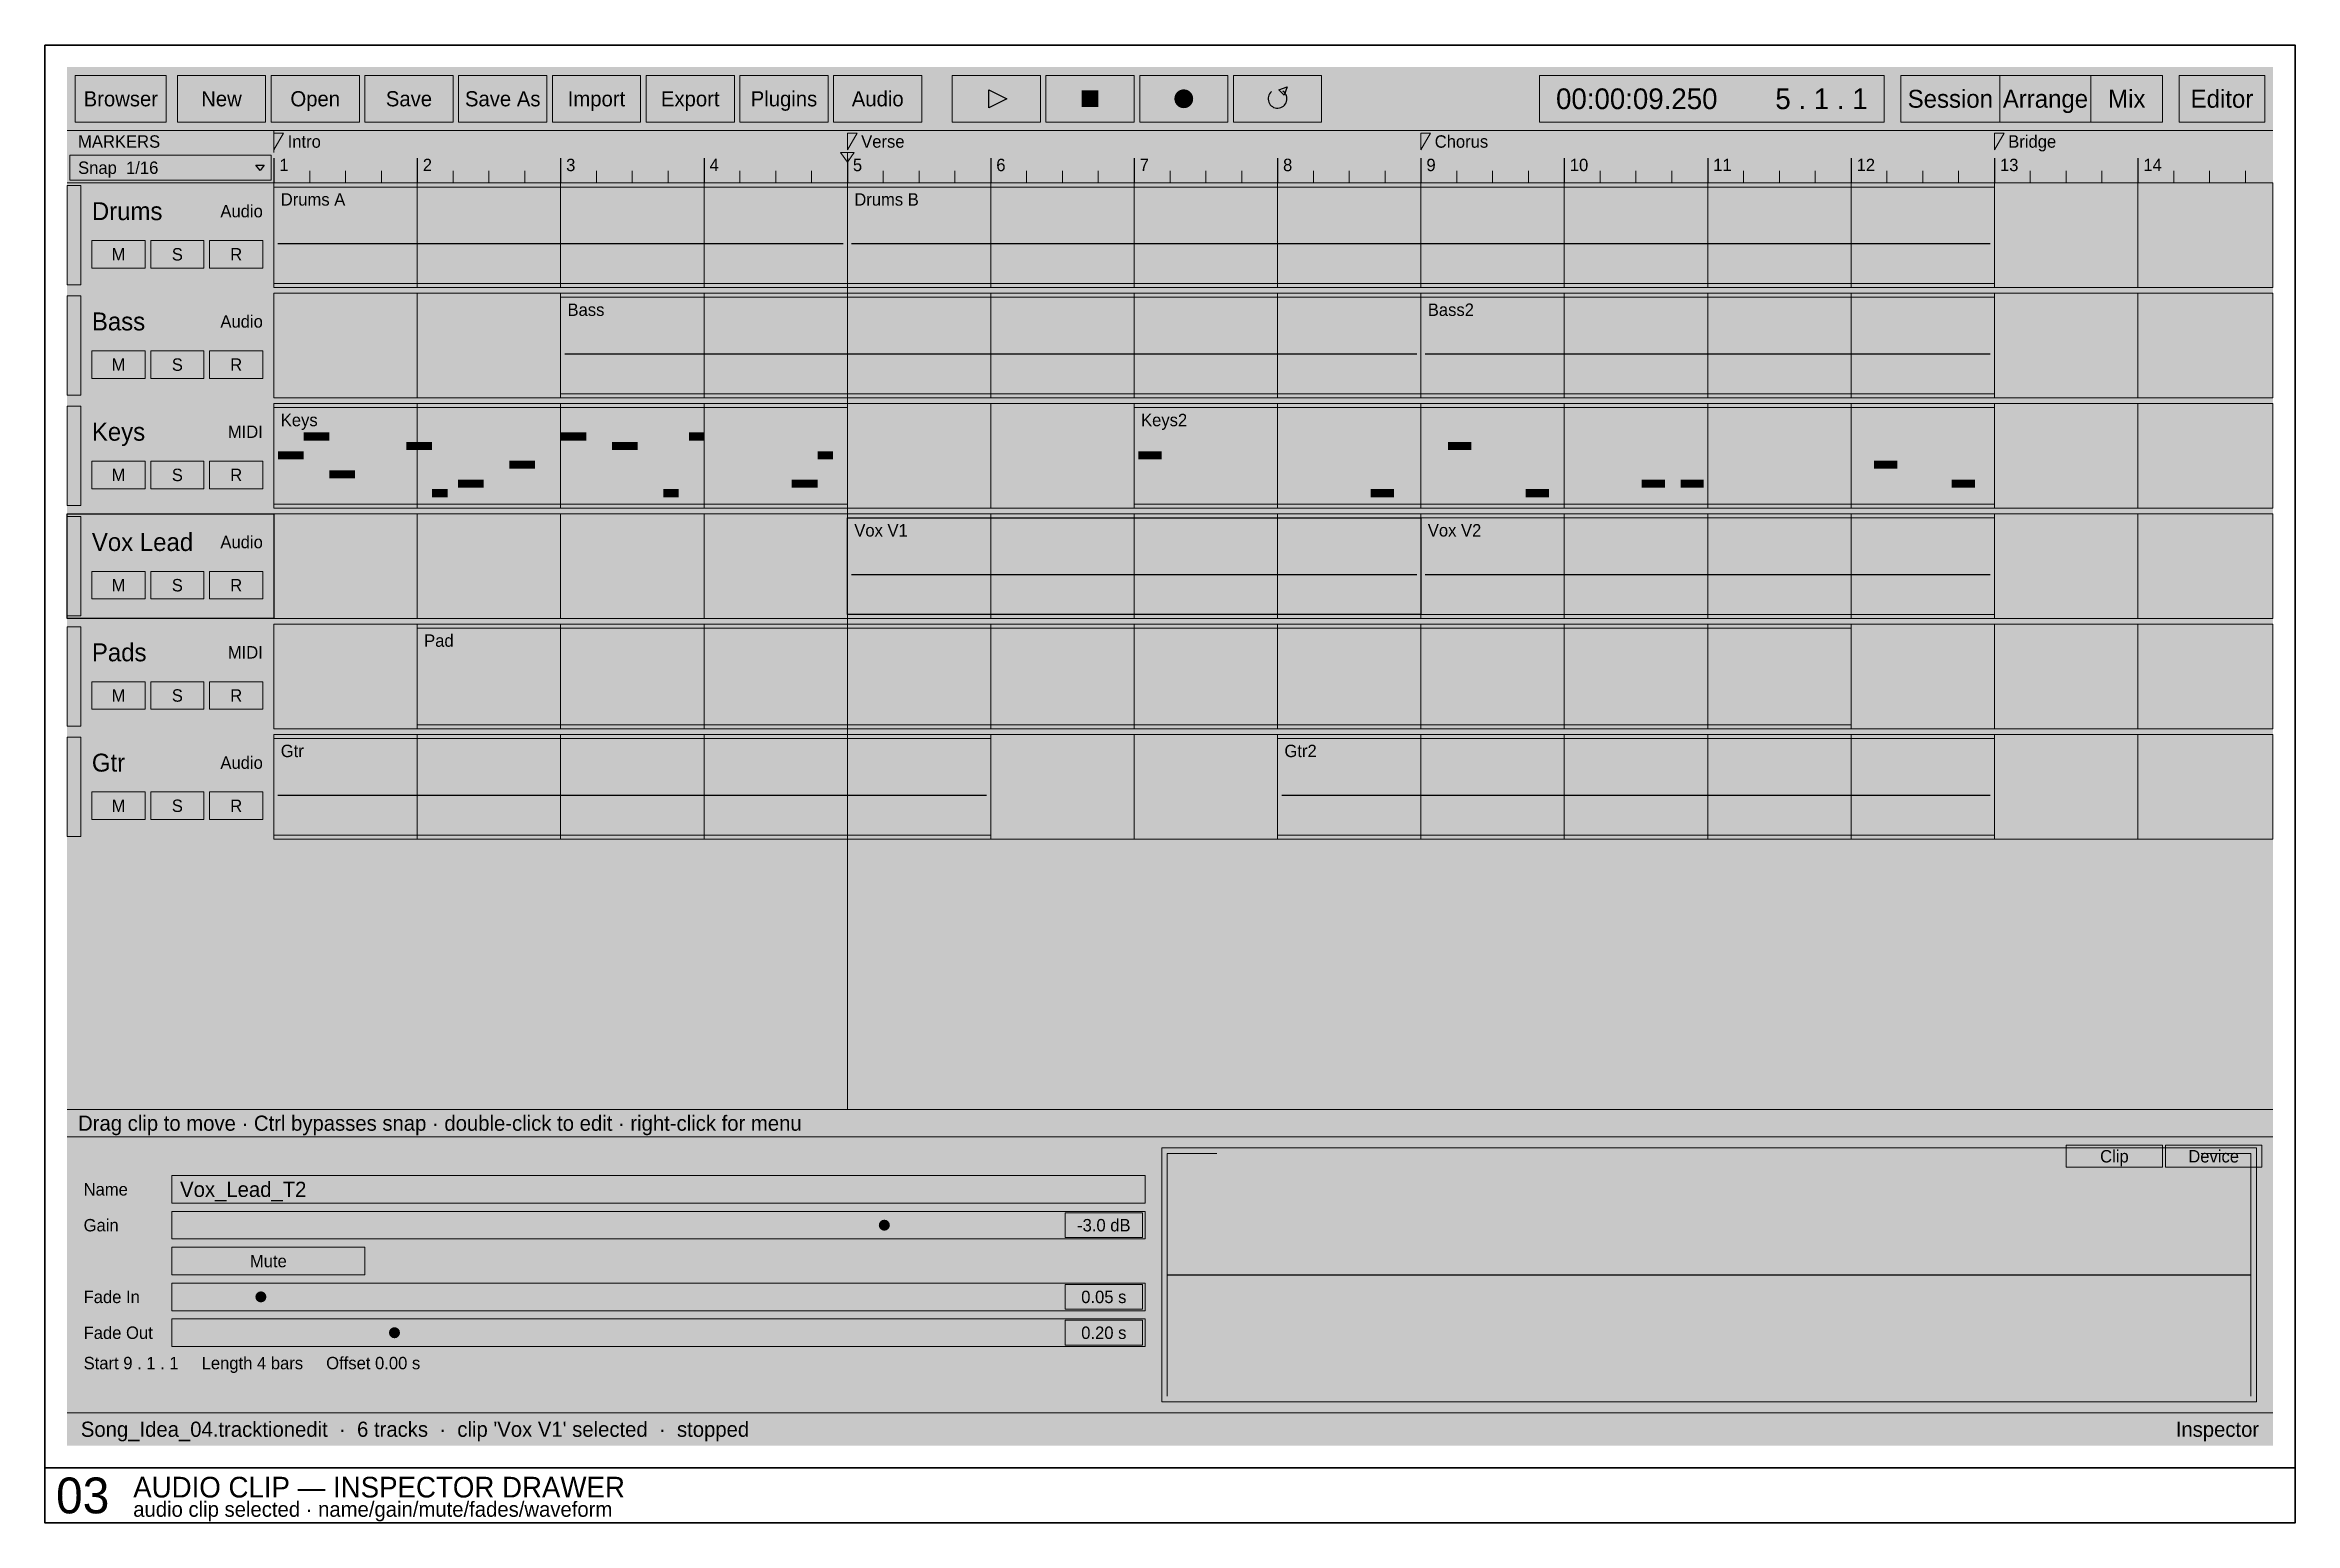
# Model space of a CAD drawing. Extents: x -16 to 3552, y -6016 to 16.
# Drawn here: x 1784 to 3416, y -2296 to -1224 of the extents above; entities that cross this region are included whole.
import ezdxf
from ezdxf.enums import TextEntityAlignment as Align

# ---------------------------------------------------------------- set-up
doc = ezdxf.new("R2010")
doc.units = 0
for name, color, linetype, lineweight, true_color in [('FORGE-DIM', 7, 'Continuous', 9, 0x9aa2a8), ('FORGE-SHEET', 7, 'Continuous', 35, 0x9aa2a8), ('UI-ACCENT', 7, 'Continuous', 18, 0xe0902f), ('UI-CLIP', 7, 'Continuous', 13, 0x2d3135), ('UI-GHOST', 7, 'Continuous', 9, 0x555c62), ('UI-HAIRLINE', 7, 'Continuous', 9, 0x34383c), ('UI-RECORD', 7, 'Continuous', 18, 0xe24b4a), ('UI-SELECT', 7, 'Continuous', 25, 0xe0902f)]:
    doc.layers.add(name, color=color, linetype=linetype, lineweight=lineweight, true_color=true_color)
for name, color, linetype, true_color in [('FORGE-TITLE', 7, 'Continuous', 0xd6d9dc), ('UI-MIDI-NOTE', 7, 'Continuous', 0xe0902f), ('UI-PANEL-BG', 7, 'Continuous', 0x232629), ('UI-RAISED', 7, 'Continuous', 0x2d3135), ('UI-SHELL-BG', 7, 'Continuous', 0x1a1c1e), ('UI-TEXT', 7, 'Continuous', 0xd6d9dc), ('UI-TEXT-SEC', 7, 'Continuous', 0x8a9095), ('UI-WAVEFORM', 7, 'Continuous', 0x707b84)]:
    doc.layers.add(name, color=color, linetype=linetype, true_color=true_color)

msp = doc.modelspace()

# ---------------------------------------------------------------- texts
at = {"layer": 'FORGE-DIM'}
msp.add_text('audio clip selected · name/gain/mute/fades/waveform', height=11, dxfattribs=at).set_placement((1848, -2286), align=Align.MIDDLE_LEFT)
at = {"layer": 'FORGE-TITLE'}
for s, height, p in [('03', 26, (1792, -2276)), ('AUDIO CLIP — INSPECTOR DRAWER', 15, (1848, -2270))]:
    msp.add_text(s, height=height, dxfattribs=at).set_placement(p, align=Align.MIDDLE_LEFT)
at = {"layer": 'UI-ACCENT'}
msp.add_text('5 . 1 . 1', height=15, dxfattribs=at).set_placement((3106, -1263), align=Align.MIDDLE_RIGHT)
at = {"layer": 'UI-TEXT'}
for s, height, p in [('00:00:09.250', 15, (2880, -1263)), ('Snap  1/16', 9, (1808, -1313)), ('Drums', 13, (1818, -1344.5)), ('Drums A', 9, (1955, -1336)), ('Drums B', 9, (2371, -1336)), ('Bass', 13, (1818, -1424.5)), ('Bass', 9, (2163, -1416)), ('Bass2', 9, (2787, -1416)), ('Keys', 13, (1818, -1504.5)), ('Keys', 9, (1955, -1496)), ('Keys2', 9, (2579, -1496)), ('Vox Lead', 13, (1818, -1584.5)), ('Vox V1', 9, (2371, -1576)), ('Vox V2', 9, (2787, -1576)), ('Pads', 13, (1818, -1664.5)), ('Pad', 9, (2059, -1656)), ('Gtr', 13, (1818, -1744.5)), ('Gtr', 9, (1955, -1736)), ('Gtr2', 9, (2683, -1736)), ('Vox_Lead_T2', 11, (1882, -2054))]:
    msp.add_text(s, height=height, dxfattribs=at).set_placement(p, align=Align.MIDDLE_LEFT)
for s, height, p in [('Session', 13, (3166, -1263)), ('Mix', 13, (3294, -1263)), ('Browser', 11, (1839, -1263)), ('New', 11, (1912, -1263)), ('Open', 11, (1980, -1263)), ('Save', 11, (2048, -1263)), ('Save As', 11, (2116, -1263)), ('Import', 11, (2184, -1263)), ('Export', 11, (2252, -1263)), ('Plugins', 11, (2320, -1263)), ('Audio', 11, (2388, -1263)), ('M', 9, (1837.3, -1375.8)), ('S', 9, (1880, -1375.8)), ('R', 9, (1922.7, -1375.8)), ('M', 9, (1837.3, -1455.8)), ('S', 9, (1880, -1455.8)), ('R', 9, (1922.7, -1455.8)), ('M', 9, (1837.3, -1535.8)), ('S', 9, (1880, -1535.8)), ('R', 9, (1922.7, -1535.8)), ('M', 9, (1837.3, -1615.8)), ('S', 9, (1880, -1615.8)), ('R', 9, (1922.7, -1615.8)), ('M', 9, (1837.3, -1695.8)), ('S', 9, (1880, -1695.8)), ('R', 9, (1922.7, -1695.8)), ('M', 9, (1837.3, -1775.8)), ('S', 9, (1880, -1775.8)), ('R', 9, (1922.7, -1775.8)), ('Device', 9, (3357, -2030)), ('-3.0 dB', 9, (2552, -2080)), ('Mute', 9, (1946, -2106)), ('0.05 s', 9, (2552, -2132)), ('0.20 s', 9, (2552, -2158))]:
    msp.add_text(s, height=height, dxfattribs=at).set_placement(p, align=Align.MIDDLE_CENTER)
at = {"layer": 'UI-TEXT', "true_color": 0x241600}
for s, height, p in [('Arrange', 13, (3235, -1263)), ('Editor', 13, (3363, -1263)), ('Clip', 9, (3285, -2030))]:
    msp.add_text(s, height=height, dxfattribs=at).set_placement(p, align=Align.MIDDLE_CENTER)
at = {"layer": 'UI-TEXT-SEC'}
for s, height, p in [('Chorus', 9, (2792, -1294)), ('Bridge', 9, (3208, -1294)), ('MARKERS', 9, (1808, -1294)), ('Intro', 9, (1960, -1294)), ('Verse', 9, (2376, -1294)), ('1', 9, (1954, -1311)), ('2', 9, (2058, -1311)), ('3', 9, (2162, -1311)), ('4', 9, (2266, -1311)), ('5', 9, (2370, -1311)), ('6', 9, (2474, -1311)), ('7', 9, (2578, -1311)), ('8', 9, (2682, -1311)), ('9', 9, (2786, -1311)), ('10', 9, (2890, -1311)), ('11', 9, (2994, -1311)), ('12', 9, (3098, -1311)), ('13', 9, (3202, -1311)), ('14', 9, (3306, -1311)), ('Drag clip to move · Ctrl bypasses snap · double-click to edit · right-click for menu', 11, (1808, -2006)), ('Name', 9, (1812, -2054)), ('Gain', 9, (1812, -2080)), ('Fade In', 9, (1812, -2132)), ('Fade Out', 9, (1812, -2158)), ('Start 9 . 1 . 1     Length 4 bars     Offset 0.00 s', 9, (1812, -2180)), ("Song_Idea_04.tracktionedit  ·  6 tracks  ·  clip 'Vox V1' selected  ·  stopped", 11, (1810, -2228))]:
    msp.add_text(s, height=height, dxfattribs=at).set_placement(p, align=Align.MIDDLE_LEFT)
for s, height, p in [('Audio', 9, (1942, -1344.5)), ('Audio', 9, (1942, -1424.5)), ('MIDI', 9, (1942, -1504.5)), ('Audio', 9, (1942, -1584.5)), ('MIDI', 9, (1942, -1664.5)), ('Audio', 9, (1942, -1744.5)), ('Inspector', 11, (3390, -2228))]:
    msp.add_text(s, height=height, dxfattribs=at).set_placement(p, align=Align.MIDDLE_RIGHT)

# ---------------------------------------------------------------- hatches: boundary and pattern name
at = {"layer": 'UI-ACCENT'}
h = msp.add_hatch(color=256, dxfattribs=at)
h.dxf.hatch_style = 1
h.paths.add_polyline_path([(3202, -1246), (3268, -1246), (3268, -1280), (3202, -1280)])
h = msp.add_hatch(color=256, dxfattribs=at)
h.dxf.hatch_style = 1
h.paths.add_polyline_path([(3332, -1246), (3394, -1246), (3394, -1280), (3332, -1280)])
h = msp.add_hatch(color=256, dxfattribs=at)
h.dxf.hatch_style = 1
h.paths.add_polyline_path([(3250, -2022), (3320, -2022), (3320, -2038), (3250, -2038)])
h = msp.add_hatch(color=256, dxfattribs=at)
h.dxf.hatch_style = 1
edge = h.paths.add_edge_path()
edge.add_arc((2392.8, -2080), 4, 0, 360)
h = msp.add_hatch(color=256, dxfattribs=at)
h.dxf.hatch_style = 1
edge = h.paths.add_edge_path()
edge.add_arc((1940.6, -2132), 4, 0, 360)
h = msp.add_hatch(color=256, dxfattribs=at)
h.dxf.hatch_style = 1
edge = h.paths.add_edge_path()
edge.add_arc((2037.5, -2158), 4, 0, 360)
at = {"layer": 'UI-CLIP', "true_color": 0xc86e3c}
h = msp.add_hatch(color=7, dxfattribs=at)
h.dxf.hatch_style = 1
h.paths.add_polyline_path([(1800, -1326), (1810, -1326), (1810, -1398), (1800, -1398)])
at = {"layer": 'UI-CLIP', "true_color": 0x222528}
h = msp.add_hatch(color=7, dxfattribs=at)
h.dxf.hatch_style = 1
h.paths.add_polyline_path([(1950, -1324), (3400, -1324), (3400, -1400), (1950, -1400)])
at = {"layer": 'UI-CLIP', "true_color": 0x79482c}
h = msp.add_hatch(color=7, dxfattribs=at)
h.dxf.hatch_style = 1
h.paths.add_polyline_path([(1950, -1327), (2366, -1327), (2366, -1397), (1950, -1397)])
h = msp.add_hatch(color=7, dxfattribs=at)
h.dxf.hatch_style = 1
h.paths.add_polyline_path([(2366, -1327), (3198, -1327), (3198, -1397), (2366, -1397)])
at = {"layer": 'UI-CLIP', "true_color": 0x4e9aa6}
h = msp.add_hatch(color=7, dxfattribs=at)
h.dxf.hatch_style = 1
h.paths.add_polyline_path([(1800, -1406), (1810, -1406), (1810, -1478), (1800, -1478)])
at = {"layer": 'UI-CLIP', "true_color": 0x222528}
h = msp.add_hatch(color=7, dxfattribs=at)
h.dxf.hatch_style = 1
h.paths.add_polyline_path([(1950, -1404), (3400, -1404), (3400, -1480), (1950, -1480)])
at = {"layer": 'UI-CLIP', "true_color": 0x366067}
h = msp.add_hatch(color=7, dxfattribs=at)
h.dxf.hatch_style = 1
h.paths.add_polyline_path([(2158, -1407), (2782, -1407), (2782, -1477), (2158, -1477)])
h = msp.add_hatch(color=7, dxfattribs=at)
h.dxf.hatch_style = 1
h.paths.add_polyline_path([(2782, -1407), (3198, -1407), (3198, -1477), (2782, -1477)])
at = {"layer": 'UI-CLIP', "true_color": 0x222528}
h = msp.add_hatch(color=7, dxfattribs=at)
h.dxf.hatch_style = 1
h.paths.add_polyline_path([(1950, -1484), (3400, -1484), (3400, -1560), (1950, -1560)])
at = {"layer": 'UI-CLIP', "true_color": 0x9a6fb0}
h = msp.add_hatch(color=7, dxfattribs=at)
h.dxf.hatch_style = 1
h.paths.add_polyline_path([(1800, -1486), (1810, -1486), (1810, -1558), (1800, -1558)])
at = {"layer": 'UI-CLIP', "true_color": 0x6d624c}
h = msp.add_hatch(color=7, dxfattribs=at)
h.dxf.hatch_style = 1
h.paths.add_polyline_path([(1950, -1487), (2366, -1487), (2366, -1557), (1950, -1557)])
h = msp.add_hatch(color=7, dxfattribs=at)
h.dxf.hatch_style = 1
h.paths.add_polyline_path([(2574, -1487), (3198, -1487), (3198, -1557), (2574, -1557)])
at = {"layer": 'UI-CLIP', "true_color": 0x6fa855}
h = msp.add_hatch(color=7, dxfattribs=at)
h.dxf.hatch_style = 1
h.paths.add_polyline_path([(1800, -1566), (1810, -1566), (1810, -1638), (1800, -1638)])
at = {"layer": 'UI-CLIP', "true_color": 0x222528}
h = msp.add_hatch(color=7, dxfattribs=at)
h.dxf.hatch_style = 1
h.paths.add_polyline_path([(1950, -1564), (3400, -1564), (3400, -1640), (1950, -1640)])
at = {"layer": 'UI-CLIP', "true_color": 0x48683a}
h = msp.add_hatch(color=7, dxfattribs=at)
h.dxf.hatch_style = 1
h.paths.add_polyline_path([(2366, -1567), (2782, -1567), (2782, -1637), (2366, -1637)])
h = msp.add_hatch(color=7, dxfattribs=at)
h.dxf.hatch_style = 1
h.paths.add_polyline_path([(2782, -1567), (3198, -1567), (3198, -1637), (2782, -1637)])
at = {"layer": 'UI-CLIP', "true_color": 0xc95b6b}
h = msp.add_hatch(color=7, dxfattribs=at)
h.dxf.hatch_style = 1
h.paths.add_polyline_path([(1800, -1646), (1810, -1646), (1810, -1718), (1800, -1718)])
at = {"layer": 'UI-CLIP', "true_color": 0x222528}
h = msp.add_hatch(color=7, dxfattribs=at)
h.dxf.hatch_style = 1
h.paths.add_polyline_path([(1950, -1644), (3400, -1644), (3400, -1720), (1950, -1720)])
at = {"layer": 'UI-CLIP', "true_color": 0x4a7942}
h = msp.add_hatch(color=7, dxfattribs=at)
h.dxf.hatch_style = 1
h.paths.add_polyline_path([(2054, -1647), (3094, -1647), (3094, -1717), (2054, -1717)])
at = {"layer": 'UI-CLIP', "true_color": 0x5a86c4}
h = msp.add_hatch(color=7, dxfattribs=at)
h.dxf.hatch_style = 1
h.paths.add_polyline_path([(1800, -1726), (1810, -1726), (1810, -1798), (1800, -1798)])
at = {"layer": 'UI-CLIP', "true_color": 0x222528}
h = msp.add_hatch(color=7, dxfattribs=at)
h.dxf.hatch_style = 1
h.paths.add_polyline_path([(1950, -1724), (3400, -1724), (3400, -1800), (1950, -1800)])
at = {"layer": 'UI-CLIP', "true_color": 0x3d5577}
h = msp.add_hatch(color=7, dxfattribs=at)
h.dxf.hatch_style = 1
h.paths.add_polyline_path([(1950, -1727), (2470, -1727), (2470, -1797), (1950, -1797)])
h = msp.add_hatch(color=7, dxfattribs=at)
h.dxf.hatch_style = 1
h.paths.add_polyline_path([(2678, -1727), (3198, -1727), (3198, -1797), (2678, -1797)])
at = {"layer": 'UI-CLIP', "true_color": 0x704817}
h = msp.add_hatch(color=7, dxfattribs=at)
h.dxf.hatch_style = 1
h.paths.add_polyline_path([(1876, -2070), (2392.8, -2070), (2392.8, -2090), (1876, -2090)])
h = msp.add_hatch(color=7, dxfattribs=at)
h.dxf.hatch_style = 1
h.paths.add_polyline_path([(1876, -2122), (1940.6, -2122), (1940.6, -2142), (1876, -2142)])
h = msp.add_hatch(color=7, dxfattribs=at)
h.dxf.hatch_style = 1
h.paths.add_polyline_path([(1876, -2148), (2037.5, -2148), (2037.5, -2168), (1876, -2168)])
at = {"layer": 'UI-MIDI-NOTE', "true_color": 0xeac68a}
h = msp.add_hatch(color=7, dxfattribs=at)
h.dxf.hatch_style = 1
h.paths.add_polyline_path([(1971.6, -1505), (1990.3, -1505), (1990.3, -1510.9), (1971.6, -1510.9)])
h = msp.add_hatch(color=7, dxfattribs=at)
h.dxf.hatch_style = 1
h.paths.add_polyline_path([(2027.5, -1511.9), (2053.6, -1511.9), (2053.6, -1517.7), (2027.5, -1517.7)])
h = msp.add_hatch(color=7, dxfattribs=at)
h.dxf.hatch_style = 1
h.paths.add_polyline_path([(2046.2, -1511.9), (2064.8, -1511.9), (2064.8, -1517.7), (2046.2, -1517.7)])
h = msp.add_hatch(color=7, dxfattribs=at)
h.dxf.hatch_style = 1
h.paths.add_polyline_path([(2102.1, -1505), (2128.2, -1505), (2128.2, -1510.9), (2102.1, -1510.9)])
h = msp.add_hatch(color=7, dxfattribs=at)
h.dxf.hatch_style = 1
h.paths.add_polyline_path([(2139.4, -1505), (2165.5, -1505), (2165.5, -1510.9), (2139.4, -1510.9)])
h = msp.add_hatch(color=7, dxfattribs=at)
h.dxf.hatch_style = 1
h.paths.add_polyline_path([(2158, -1505), (2176.6, -1505), (2176.6, -1510.9), (2158, -1510.9)])
h = msp.add_hatch(color=7, dxfattribs=at)
h.dxf.hatch_style = 1
h.paths.add_polyline_path([(2176.6, -1511.9), (2202.7, -1511.9), (2202.7, -1517.7), (2176.6, -1517.7)])
h = msp.add_hatch(color=7, dxfattribs=at)
h.dxf.hatch_style = 1
h.paths.add_polyline_path([(2195.3, -1511.9), (2213.9, -1511.9), (2213.9, -1517.7), (2195.3, -1517.7)])
h = msp.add_hatch(color=7, dxfattribs=at)
h.dxf.hatch_style = 1
h.paths.add_polyline_path([(2251.2, -1505), (2262.4, -1505), (2262.4, -1510.9), (2251.2, -1510.9)])
h = msp.add_hatch(color=7, dxfattribs=at)
h.dxf.hatch_style = 1
h.paths.add_polyline_path([(2307.1, -1505), (2333.2, -1505), (2333.2, -1510.9), (2307.1, -1510.9)])
h = msp.add_hatch(color=7, dxfattribs=at)
h.dxf.hatch_style = 1
h.paths.add_polyline_path([(2633.2, -1511.9), (2661.3, -1511.9), (2661.3, -1517.7), (2633.2, -1517.7)])
h = msp.add_hatch(color=7, dxfattribs=at)
h.dxf.hatch_style = 1
h.paths.add_polyline_path([(2661.3, -1511.9), (2700.6, -1511.9), (2700.6, -1517.7), (2661.3, -1517.7)])
h = msp.add_hatch(color=7, dxfattribs=at)
h.dxf.hatch_style = 1
h.paths.add_polyline_path([(2801.7, -1511.9), (2818.6, -1511.9), (2818.6, -1517.7), (2801.7, -1517.7)])
h = msp.add_hatch(color=7, dxfattribs=at)
h.dxf.hatch_style = 1
h.paths.add_polyline_path([(3026.5, -1505), (3065.8, -1505), (3065.8, -1510.9), (3026.5, -1510.9)])
h = msp.add_hatch(color=7, dxfattribs=at)
h.dxf.hatch_style = 1
h.paths.add_polyline_path([(3054.5, -1505), (3082.6, -1505), (3082.6, -1510.9), (3054.5, -1510.9)])
h = msp.add_hatch(color=7, dxfattribs=at)
h.dxf.hatch_style = 1
h.paths.add_polyline_path([(1953, -1518.7), (1971.6, -1518.7), (1971.6, -1524.6), (1953, -1524.6)])
h = msp.add_hatch(color=7, dxfattribs=at)
h.dxf.hatch_style = 1
h.paths.add_polyline_path([(1990.3, -1532.4), (2008.9, -1532.4), (2008.9, -1538.3), (1990.3, -1538.3)])
h = msp.add_hatch(color=7, dxfattribs=at)
h.dxf.hatch_style = 1
h.paths.add_polyline_path([(2120.7, -1525.6), (2139.4, -1525.6), (2139.4, -1531.4), (2120.7, -1531.4)])
h = msp.add_hatch(color=7, dxfattribs=at)
h.dxf.hatch_style = 1
h.paths.add_polyline_path([(2288.5, -1518.7), (2314.5, -1518.7), (2314.5, -1524.6), (2288.5, -1524.6)])
h = msp.add_hatch(color=7, dxfattribs=at)
h.dxf.hatch_style = 1
h.paths.add_polyline_path([(2344.4, -1518.7), (2355.5, -1518.7), (2355.5, -1524.6), (2344.4, -1524.6)])
h = msp.add_hatch(color=7, dxfattribs=at)
h.dxf.hatch_style = 1
h.paths.add_polyline_path([(2577, -1518.7), (2593.9, -1518.7), (2593.9, -1524.6), (2577, -1524.6)])
h = msp.add_hatch(color=7, dxfattribs=at)
h.dxf.hatch_style = 1
h.paths.add_polyline_path([(2605.1, -1525.6), (2644.4, -1525.6), (2644.4, -1531.4), (2605.1, -1531.4)])
h = msp.add_hatch(color=7, dxfattribs=at)
h.dxf.hatch_style = 1
h.paths.add_polyline_path([(2689.4, -1532.4), (2728.7, -1532.4), (2728.7, -1538.3), (2689.4, -1538.3)])
h = msp.add_hatch(color=7, dxfattribs=at)
h.dxf.hatch_style = 1
h.paths.add_polyline_path([(2717.5, -1525.6), (2756.8, -1525.6), (2756.8, -1531.4), (2717.5, -1531.4)])
h = msp.add_hatch(color=7, dxfattribs=at)
h.dxf.hatch_style = 1
h.paths.add_polyline_path([(2829.8, -1532.4), (2869.1, -1532.4), (2869.1, -1538.3), (2829.8, -1538.3)])
h = msp.add_hatch(color=7, dxfattribs=at)
h.dxf.hatch_style = 1
h.paths.add_polyline_path([(2998.4, -1532.4), (3037.7, -1532.4), (3037.7, -1538.3), (2998.4, -1538.3)])
h = msp.add_hatch(color=7, dxfattribs=at)
h.dxf.hatch_style = 1
h.paths.add_polyline_path([(3082.6, -1518.7), (3122, -1518.7), (3122, -1524.6), (3082.6, -1524.6)])
h = msp.add_hatch(color=7, dxfattribs=at)
h.dxf.hatch_style = 1
h.paths.add_polyline_path([(3110.7, -1525.6), (3127.6, -1525.6), (3127.6, -1531.4), (3110.7, -1531.4)])
h = msp.add_hatch(color=7, dxfattribs=at)
h.dxf.hatch_style = 1
h.paths.add_polyline_path([(3138.8, -1532.4), (3166.9, -1532.4), (3166.9, -1538.3), (3138.8, -1538.3)])
h = msp.add_hatch(color=7, dxfattribs=at)
h.dxf.hatch_style = 1
h.paths.add_polyline_path([(2008.9, -1539.3), (2035, -1539.3), (2035, -1545.1), (2008.9, -1545.1)])
h = msp.add_hatch(color=7, dxfattribs=at)
h.dxf.hatch_style = 1
h.paths.add_polyline_path([(2064.8, -1546.1), (2076, -1546.1), (2076, -1552), (2064.8, -1552)])
h = msp.add_hatch(color=7, dxfattribs=at)
h.dxf.hatch_style = 1
h.paths.add_polyline_path([(2083.5, -1539.3), (2102.1, -1539.3), (2102.1, -1545.1), (2083.5, -1545.1)])
h = msp.add_hatch(color=7, dxfattribs=at)
h.dxf.hatch_style = 1
h.paths.add_polyline_path([(2213.9, -1539.3), (2240, -1539.3), (2240, -1545.1), (2213.9, -1545.1)])
h = msp.add_hatch(color=7, dxfattribs=at)
h.dxf.hatch_style = 1
h.paths.add_polyline_path([(2232.5, -1546.1), (2243.7, -1546.1), (2243.7, -1552), (2232.5, -1552)])
h = msp.add_hatch(color=7, dxfattribs=at)
h.dxf.hatch_style = 1
h.paths.add_polyline_path([(2269.8, -1539.3), (2295.9, -1539.3), (2295.9, -1545.1), (2269.8, -1545.1)])
h = msp.add_hatch(color=7, dxfattribs=at)
h.dxf.hatch_style = 1
h.paths.add_polyline_path([(2325.7, -1539.3), (2344.4, -1539.3), (2344.4, -1545.1), (2325.7, -1545.1)])
h = msp.add_hatch(color=7, dxfattribs=at)
h.dxf.hatch_style = 1
h.paths.add_polyline_path([(2745.5, -1546.1), (2762.4, -1546.1), (2762.4, -1552), (2745.5, -1552)])
h = msp.add_hatch(color=7, dxfattribs=at)
h.dxf.hatch_style = 1
h.paths.add_polyline_path([(2773.6, -1539.3), (2801.7, -1539.3), (2801.7, -1545.1), (2773.6, -1545.1)])
h = msp.add_hatch(color=7, dxfattribs=at)
h.dxf.hatch_style = 1
h.paths.add_polyline_path([(2857.9, -1546.1), (2874.8, -1546.1), (2874.8, -1552), (2857.9, -1552)])
h = msp.add_hatch(color=7, dxfattribs=at)
h.dxf.hatch_style = 1
h.paths.add_polyline_path([(2886, -1546.1), (2914.1, -1546.1), (2914.1, -1552), (2886, -1552)])
h = msp.add_hatch(color=7, dxfattribs=at)
h.dxf.hatch_style = 1
h.paths.add_polyline_path([(2914.1, -1539.3), (2942.2, -1539.3), (2942.2, -1545.1), (2914.1, -1545.1)])
h = msp.add_hatch(color=7, dxfattribs=at)
h.dxf.hatch_style = 1
h.paths.add_polyline_path([(2942.2, -1539.3), (2959, -1539.3), (2959, -1545.1), (2942.2, -1545.1)])
h = msp.add_hatch(color=7, dxfattribs=at)
h.dxf.hatch_style = 1
h.paths.add_polyline_path([(2970.3, -1539.3), (2987.1, -1539.3), (2987.1, -1545.1), (2970.3, -1545.1)])
h = msp.add_hatch(color=7, dxfattribs=at)
h.dxf.hatch_style = 1
h.paths.add_polyline_path([(3166.9, -1539.3), (3183.8, -1539.3), (3183.8, -1545.1), (3166.9, -1545.1)])
h = msp.add_hatch(color=7, dxfattribs=at)
h.dxf.hatch_style = 1
h.paths.add_polyline_path([(2104, -1678.7), (2132.2, -1678.7), (2132.2, -1684.6), (2104, -1684.6)])
h = msp.add_hatch(color=7, dxfattribs=at)
h.dxf.hatch_style = 1
h.paths.add_polyline_path([(2198, -1671.9), (2263.8, -1671.9), (2263.8, -1677.7), (2198, -1677.7)])
h = msp.add_hatch(color=7, dxfattribs=at)
h.dxf.hatch_style = 1
h.paths.add_polyline_path([(2245, -1671.9), (2273.2, -1671.9), (2273.2, -1677.7), (2245, -1677.7)])
h = msp.add_hatch(color=7, dxfattribs=at)
h.dxf.hatch_style = 1
h.paths.add_polyline_path([(2433, -1678.7), (2498.8, -1678.7), (2498.8, -1684.6), (2433, -1684.6)])
h = msp.add_hatch(color=7, dxfattribs=at)
h.dxf.hatch_style = 1
h.paths.add_polyline_path([(2527, -1671.9), (2555.2, -1671.9), (2555.2, -1677.7), (2527, -1677.7)])
h = msp.add_hatch(color=7, dxfattribs=at)
h.dxf.hatch_style = 1
h.paths.add_polyline_path([(2574, -1678.7), (2639.8, -1678.7), (2639.8, -1684.6), (2574, -1684.6)])
h = msp.add_hatch(color=7, dxfattribs=at)
h.dxf.hatch_style = 1
h.paths.add_polyline_path([(2856, -1671.9), (2921.8, -1671.9), (2921.8, -1677.7), (2856, -1677.7)])
h = msp.add_hatch(color=7, dxfattribs=at)
h.dxf.hatch_style = 1
h.paths.add_polyline_path([(2997, -1671.9), (3044, -1671.9), (3044, -1677.7), (2997, -1677.7)])
h = msp.add_hatch(color=7, dxfattribs=at)
h.dxf.hatch_style = 1
h.paths.add_polyline_path([(2057, -1685.6), (2122.8, -1685.6), (2122.8, -1691.4), (2057, -1691.4)])
h = msp.add_hatch(color=7, dxfattribs=at)
h.dxf.hatch_style = 1
h.paths.add_polyline_path([(2339, -1692.4), (2404.8, -1692.4), (2404.8, -1698.3), (2339, -1698.3)])
h = msp.add_hatch(color=7, dxfattribs=at)
h.dxf.hatch_style = 1
h.paths.add_polyline_path([(2386, -1685.6), (2414.2, -1685.6), (2414.2, -1691.4), (2386, -1691.4)])
h = msp.add_hatch(color=7, dxfattribs=at)
h.dxf.hatch_style = 1
h.paths.add_polyline_path([(2621, -1685.6), (2649.2, -1685.6), (2649.2, -1691.4), (2621, -1691.4)])
h = msp.add_hatch(color=7, dxfattribs=at)
h.dxf.hatch_style = 1
h.paths.add_polyline_path([(2715, -1692.4), (2743.2, -1692.4), (2743.2, -1698.3), (2715, -1698.3)])
h = msp.add_hatch(color=7, dxfattribs=at)
h.dxf.hatch_style = 1
h.paths.add_polyline_path([(2762, -1692.4), (2809, -1692.4), (2809, -1698.3), (2762, -1698.3)])
h = msp.add_hatch(color=7, dxfattribs=at)
h.dxf.hatch_style = 1
h.paths.add_polyline_path([(2151, -1699.3), (2198, -1699.3), (2198, -1705.1), (2151, -1705.1)])
h = msp.add_hatch(color=7, dxfattribs=at)
h.dxf.hatch_style = 1
h.paths.add_polyline_path([(2292, -1699.3), (2339, -1699.3), (2339, -1705.1), (2292, -1705.1)])
h = msp.add_hatch(color=7, dxfattribs=at)
h.dxf.hatch_style = 1
h.paths.add_polyline_path([(2480, -1699.3), (2508.2, -1699.3), (2508.2, -1705.1), (2480, -1705.1)])
h = msp.add_hatch(color=7, dxfattribs=at)
h.dxf.hatch_style = 1
h.paths.add_polyline_path([(2668, -1699.3), (2733.8, -1699.3), (2733.8, -1705.1), (2668, -1705.1)])
h = msp.add_hatch(color=7, dxfattribs=at)
h.dxf.hatch_style = 1
h.paths.add_polyline_path([(2809, -1699.3), (2874.8, -1699.3), (2874.8, -1705.1), (2809, -1705.1)])
h = msp.add_hatch(color=7, dxfattribs=at)
h.dxf.hatch_style = 1
h.paths.add_polyline_path([(2903, -1706.1), (2950, -1706.1), (2950, -1712), (2903, -1712)])
h = msp.add_hatch(color=7, dxfattribs=at)
h.dxf.hatch_style = 1
h.paths.add_polyline_path([(2950, -1706.1), (2997, -1706.1), (2997, -1712), (2950, -1712)])
h = msp.add_hatch(color=7, dxfattribs=at)
h.dxf.hatch_style = 1
h.paths.add_polyline_path([(3044, -1699.3), (3091, -1699.3), (3091, -1705.1), (3044, -1705.1)])
at = {"layer": 'UI-PANEL-BG'}
h = msp.add_hatch(color=256, dxfattribs=at)
h.dxf.hatch_style = 1
h.paths.add_polyline_path([(1800, -1240), (3400, -1240), (3400, -1286), (1800, -1286)])
h = msp.add_hatch(color=256, dxfattribs=at)
h.dxf.hatch_style = 1
h.paths.add_polyline_path([(1800, -1286), (3400, -1286), (3400, -1302), (1800, -1302)])
h = msp.add_hatch(color=256, dxfattribs=at)
h.dxf.hatch_style = 1
h.paths.add_polyline_path([(1800, -1302), (3400, -1302), (3400, -1324), (1800, -1324)])
h = msp.add_hatch(color=256, dxfattribs=at)
h.dxf.hatch_style = 1
h.paths.add_polyline_path([(1800, -1324), (1950, -1324), (1950, -1400), (1800, -1400)])
h = msp.add_hatch(color=256, dxfattribs=at)
h.dxf.hatch_style = 1
h.paths.add_polyline_path([(1800, -1404), (1950, -1404), (1950, -1480), (1800, -1480)])
h = msp.add_hatch(color=256, dxfattribs=at)
h.dxf.hatch_style = 1
h.paths.add_polyline_path([(1800, -1484), (1950, -1484), (1950, -1560), (1800, -1560)])
h = msp.add_hatch(color=256, dxfattribs=at)
h.dxf.hatch_style = 1
h.paths.add_polyline_path([(1800, -1564), (1950, -1564), (1950, -1640), (1800, -1640)])
h = msp.add_hatch(color=256, dxfattribs=at)
h.dxf.hatch_style = 1
h.paths.add_polyline_path([(1800, -1644), (1950, -1644), (1950, -1720), (1800, -1720)])
h = msp.add_hatch(color=256, dxfattribs=at)
h.dxf.hatch_style = 1
h.paths.add_polyline_path([(1800, -1724), (1950, -1724), (1950, -1800), (1800, -1800)])
h = msp.add_hatch(color=256, dxfattribs=at)
h.dxf.hatch_style = 1
h.paths.add_polyline_path([(1800, -1996), (3400, -1996), (3400, -2016), (1800, -2016)])
h = msp.add_hatch(color=256, dxfattribs=at)
h.dxf.hatch_style = 1
h.paths.add_polyline_path([(1800, -2016), (3400, -2016), (3400, -2216), (1800, -2216)])
h = msp.add_hatch(color=256, dxfattribs=at)
h.dxf.hatch_style = 1
h.paths.add_polyline_path([(1800, -2216), (3400, -2216), (3400, -2240), (1800, -2240)])
at = {"layer": 'UI-RAISED'}
h = msp.add_hatch(color=256, dxfattribs=at)
h.dxf.hatch_style = 1
h.paths.add_polyline_path([(1806, -1246), (1872, -1246), (1872, -1280), (1806, -1280)])
h = msp.add_hatch(color=256, dxfattribs=at)
h.dxf.hatch_style = 1
h.paths.add_polyline_path([(1880, -1246), (1944, -1246), (1944, -1280), (1880, -1280)])
h = msp.add_hatch(color=256, dxfattribs=at)
h.dxf.hatch_style = 1
h.paths.add_polyline_path([(1948, -1246), (2012, -1246), (2012, -1280), (1948, -1280)])
h = msp.add_hatch(color=256, dxfattribs=at)
h.dxf.hatch_style = 1
h.paths.add_polyline_path([(2016, -1246), (2080, -1246), (2080, -1280), (2016, -1280)])
h = msp.add_hatch(color=256, dxfattribs=at)
h.dxf.hatch_style = 1
h.paths.add_polyline_path([(2084, -1246), (2148, -1246), (2148, -1280), (2084, -1280)])
h = msp.add_hatch(color=256, dxfattribs=at)
h.dxf.hatch_style = 1
h.paths.add_polyline_path([(2152, -1246), (2216, -1246), (2216, -1280), (2152, -1280)])
h = msp.add_hatch(color=256, dxfattribs=at)
h.dxf.hatch_style = 1
h.paths.add_polyline_path([(2220, -1246), (2284, -1246), (2284, -1280), (2220, -1280)])
h = msp.add_hatch(color=256, dxfattribs=at)
h.dxf.hatch_style = 1
h.paths.add_polyline_path([(2288, -1246), (2352, -1246), (2352, -1280), (2288, -1280)])
h = msp.add_hatch(color=256, dxfattribs=at)
h.dxf.hatch_style = 1
h.paths.add_polyline_path([(2356, -1246), (2420, -1246), (2420, -1280), (2356, -1280)])
h = msp.add_hatch(color=256, dxfattribs=at)
h.dxf.hatch_style = 1
h.paths.add_polyline_path([(2442, -1246), (2506, -1246), (2506, -1280), (2442, -1280)])
h = msp.add_hatch(color=256, dxfattribs=at)
h.dxf.hatch_style = 1
h.paths.add_polyline_path([(2510, -1246), (2574, -1246), (2574, -1280), (2510, -1280)])
h = msp.add_hatch(color=256, dxfattribs=at)
h.dxf.hatch_style = 1
h.paths.add_polyline_path([(2578, -1246), (2642, -1246), (2642, -1280), (2578, -1280)])
h = msp.add_hatch(color=256, dxfattribs=at)
h.dxf.hatch_style = 1
h.paths.add_polyline_path([(2646, -1246), (2710, -1246), (2710, -1280), (2646, -1280)])
h = msp.add_hatch(color=256, dxfattribs=at)
h.dxf.hatch_style = 1
h.paths.add_polyline_path([(2868, -1246), (3118, -1246), (3118, -1280), (2868, -1280)])
h = msp.add_hatch(color=256, dxfattribs=at)
h.dxf.hatch_style = 1
h.paths.add_polyline_path([(3130, -1246), (3202, -1246), (3202, -1280), (3130, -1280)])
h = msp.add_hatch(color=256, dxfattribs=at)
h.dxf.hatch_style = 1
h.paths.add_polyline_path([(3268, -1246), (3320, -1246), (3320, -1280), (3268, -1280)])
h = msp.add_hatch(color=256, dxfattribs=at)
h.dxf.hatch_style = 1
h.paths.add_polyline_path([(1802, -1304), (1948, -1304), (1948, -1322), (1802, -1322)])
h = msp.add_hatch(color=256, dxfattribs=at)
h.dxf.hatch_style = 1
h.paths.add_polyline_path([(1818, -1365.8), (1856.7, -1365.8), (1856.7, -1385.8), (1818, -1385.8)])
h = msp.add_hatch(color=256, dxfattribs=at)
h.dxf.hatch_style = 1
h.paths.add_polyline_path([(1860.7, -1365.8), (1899.3, -1365.8), (1899.3, -1385.8), (1860.7, -1385.8)])
h = msp.add_hatch(color=256, dxfattribs=at)
h.dxf.hatch_style = 1
h.paths.add_polyline_path([(1903.3, -1365.8), (1942, -1365.8), (1942, -1385.8), (1903.3, -1385.8)])
h = msp.add_hatch(color=256, dxfattribs=at)
h.dxf.hatch_style = 1
h.paths.add_polyline_path([(1818, -1445.8), (1856.7, -1445.8), (1856.7, -1465.8), (1818, -1465.8)])
h = msp.add_hatch(color=256, dxfattribs=at)
h.dxf.hatch_style = 1
h.paths.add_polyline_path([(1860.7, -1445.8), (1899.3, -1445.8), (1899.3, -1465.8), (1860.7, -1465.8)])
h = msp.add_hatch(color=256, dxfattribs=at)
h.dxf.hatch_style = 1
h.paths.add_polyline_path([(1903.3, -1445.8), (1942, -1445.8), (1942, -1465.8), (1903.3, -1465.8)])
h = msp.add_hatch(color=256, dxfattribs=at)
h.dxf.hatch_style = 1
h.paths.add_polyline_path([(1818, -1525.8), (1856.7, -1525.8), (1856.7, -1545.8), (1818, -1545.8)])
h = msp.add_hatch(color=256, dxfattribs=at)
h.dxf.hatch_style = 1
h.paths.add_polyline_path([(1860.7, -1525.8), (1899.3, -1525.8), (1899.3, -1545.8), (1860.7, -1545.8)])
h = msp.add_hatch(color=256, dxfattribs=at)
h.dxf.hatch_style = 1
h.paths.add_polyline_path([(1903.3, -1525.8), (1942, -1525.8), (1942, -1545.8), (1903.3, -1545.8)])
h = msp.add_hatch(color=256, dxfattribs=at)
h.dxf.hatch_style = 1
h.paths.add_polyline_path([(1818, -1605.8), (1856.7, -1605.8), (1856.7, -1625.8), (1818, -1625.8)])
h = msp.add_hatch(color=256, dxfattribs=at)
h.dxf.hatch_style = 1
h.paths.add_polyline_path([(1860.7, -1605.8), (1899.3, -1605.8), (1899.3, -1625.8), (1860.7, -1625.8)])
h = msp.add_hatch(color=256, dxfattribs=at)
h.dxf.hatch_style = 1
h.paths.add_polyline_path([(1903.3, -1605.8), (1942, -1605.8), (1942, -1625.8), (1903.3, -1625.8)])
h = msp.add_hatch(color=256, dxfattribs=at)
h.dxf.hatch_style = 1
h.paths.add_polyline_path([(1818, -1685.8), (1856.7, -1685.8), (1856.7, -1705.8), (1818, -1705.8)])
h = msp.add_hatch(color=256, dxfattribs=at)
h.dxf.hatch_style = 1
h.paths.add_polyline_path([(1860.7, -1685.8), (1899.3, -1685.8), (1899.3, -1705.8), (1860.7, -1705.8)])
h = msp.add_hatch(color=256, dxfattribs=at)
h.dxf.hatch_style = 1
h.paths.add_polyline_path([(1903.3, -1685.8), (1942, -1685.8), (1942, -1705.8), (1903.3, -1705.8)])
h = msp.add_hatch(color=256, dxfattribs=at)
h.dxf.hatch_style = 1
h.paths.add_polyline_path([(1818, -1765.8), (1856.7, -1765.8), (1856.7, -1785.8), (1818, -1785.8)])
h = msp.add_hatch(color=256, dxfattribs=at)
h.dxf.hatch_style = 1
h.paths.add_polyline_path([(1860.7, -1765.8), (1899.3, -1765.8), (1899.3, -1785.8), (1860.7, -1785.8)])
h = msp.add_hatch(color=256, dxfattribs=at)
h.dxf.hatch_style = 1
h.paths.add_polyline_path([(1903.3, -1765.8), (1942, -1765.8), (1942, -1785.8), (1903.3, -1785.8)])
h = msp.add_hatch(color=256, dxfattribs=at)
h.dxf.hatch_style = 1
h.paths.add_polyline_path([(3322, -2022), (3392, -2022), (3392, -2038), (3322, -2038)])
h = msp.add_hatch(color=256, dxfattribs=at)
h.dxf.hatch_style = 1
h.paths.add_polyline_path([(1876, -2044), (2582, -2044), (2582, -2064), (1876, -2064)])
h = msp.add_hatch(color=256, dxfattribs=at)
h.dxf.hatch_style = 1
h.paths.add_polyline_path([(1876, -2070), (2582, -2070), (2582, -2090), (1876, -2090)])
h = msp.add_hatch(color=256, dxfattribs=at)
h.dxf.hatch_style = 1
h.paths.add_polyline_path([(2524, -2071), (2580, -2071), (2580, -2089), (2524, -2089)])
h = msp.add_hatch(color=256, dxfattribs=at)
h.dxf.hatch_style = 1
h.paths.add_polyline_path([(1876, -2096), (2016, -2096), (2016, -2116), (1876, -2116)])
h = msp.add_hatch(color=256, dxfattribs=at)
h.dxf.hatch_style = 1
h.paths.add_polyline_path([(1876, -2122), (2582, -2122), (2582, -2142), (1876, -2142)])
h = msp.add_hatch(color=256, dxfattribs=at)
h.dxf.hatch_style = 1
h.paths.add_polyline_path([(2524, -2123), (2580, -2123), (2580, -2141), (2524, -2141)])
h = msp.add_hatch(color=256, dxfattribs=at)
h.dxf.hatch_style = 1
h.paths.add_polyline_path([(1876, -2148), (2582, -2148), (2582, -2168), (1876, -2168)])
h = msp.add_hatch(color=256, dxfattribs=at)
h.dxf.hatch_style = 1
h.paths.add_polyline_path([(2524, -2149), (2580, -2149), (2580, -2167), (2524, -2167)])
at = {"layer": 'UI-RECORD'}
h = msp.add_hatch(color=256, dxfattribs=at)
h.dxf.hatch_style = 1
edge = h.paths.add_edge_path()
edge.add_arc((2610, -1263), 6.82, 0, 360)
at = {"layer": 'UI-SHELL-BG'}
h = msp.add_hatch(color=256, dxfattribs=at)
h.dxf.hatch_style = 1
h.paths.add_polyline_path([(1800, -1286), (3400, -1286), (3400, -2016), (1800, -2016)])
h = msp.add_hatch(color=256, dxfattribs=at)
h.dxf.hatch_style = 1
h.paths.add_polyline_path([(2594, -2024), (3388, -2024), (3388, -2208), (2594, -2208)])
at = {"layer": 'UI-TEXT'}
h = msp.add_hatch(color=256, dxfattribs=at)
h.dxf.hatch_style = 1
h.paths.add_polyline_path([(2535.9, -1257), (2548.1, -1257), (2548.1, -1269), (2535.9, -1269)])
at = {"layer": 'UI-WAVEFORM'}
h = msp.add_hatch(color=256, dxfattribs=at)
h.dxf.hatch_style = 1
h.paths.add_polyline_path([(1953, -1359.7), (1956, -1355.3), (1959, -1352.1), (1962, -1351.8), (1965.1, -1351.6), (1968.1, -1351.4), (1971.1, -1352.4), (1974.1, -1352.1), (1977.1, -1351.8), (1980.1, -1351.4), (1983.1, -1353), (1986.2, -1353.4), (1989.2, -1354.2), (1992.2, -1353.2), (1995.2, -1353.2), (1998.2, -1354.6), (2001.2, -1353.8), (2004.2, -1353.6), (2007.3, -1354.3), (2010.3, -1355), (2013.3, -1356.2), (2016.3, -1357.2), (2019.3, -1357.3), (2022.3, -1358.1), (2025.4, -1358.6), (2028.4, -1359), (2031.4, -1359.6), (2034.4, -1359.9), (2037.4, -1360.3), (2040.4, -1360.7), (2043.4, -1361.2), (2046.5, -1361.7), (2049.5, -1361.6), (2052.5, -1361.3), (2055.5, -1360.9), (2058.5, -1360.5), (2061.5, -1359.6), (2064.5, -1358.8), (2067.6, -1358.2), (2070.6, -1357.8), (2073.6, -1357.8), (2076.6, -1357.6), (2079.6, -1357.3), (2082.6, -1357.3), (2085.6, -1355.9), (2088.7, -1355.6), (2091.7, -1354.4), (2094.7, -1354.5), (2097.7, -1353.2), (2100.7, -1352.5), (2103.7, -1354), (2106.8, -1354.1), (2109.8, -1352.3), (2112.8, -1352.4), (2115.8, -1351), (2118.8, -1351.7), (2121.8, -1352.8), (2124.8, -1351.8), (2127.9, -1350.9), (2130.9, -1351.7), (2133.9, -1352.6), (2136.9, -1352.4), (2139.9, -1350.5), (2142.9, -1350.2), (2145.9, -1351.8), (2149, -1352.3), (2152, -1352.9), (2155, -1353.4), (2158, -1351.8), (2161, -1352.7), (2164, -1352.3), (2167, -1352.5), (2170.1, -1353.3), (2173.1, -1352.6), (2176.1, -1353.8), (2179.1, -1353.4), (2182.1, -1354.5), (2185.1, -1354.6), (2188.1, -1355.2), (2191.2, -1355.6), (2194.2, -1354.8), (2197.2, -1355), (2200.2, -1356.1), (2203.2, -1356.1), (2206.2, -1357.1), (2209.2, -1357.7), (2212.3, -1357.8), (2215.3, -1358.4), (2218.3, -1359.3), (2221.3, -1359.5), (2224.3, -1360.2), (2227.3, -1360.8), (2230.4, -1361.3), (2233.4, -1361.7), (2236.4, -1361.6), (2239.4, -1361.4), (2242.4, -1361.1), (2245.4, -1360.4), (2248.4, -1360), (2251.5, -1359.3), (2254.5, -1358.9), (2257.5, -1358.3), (2260.5, -1357.2), (2263.5, -1357), (2266.5, -1356.5), (2269.5, -1355.5), (2272.6, -1356), (2275.6, -1356.1), (2278.6, -1354.5), (2281.6, -1353.6), (2284.6, -1354.2), (2287.6, -1354.5), (2290.6, -1353.2), (2293.7, -1351.9), (2296.7, -1353), (2299.7, -1351.5), (2302.7, -1350.8), (2305.7, -1351), (2308.7, -1351.5), (2311.8, -1352.6), (2314.8, -1353.2), (2317.8, -1351), (2320.8, -1351.8), (2323.8, -1351), (2326.8, -1351.8), (2329.8, -1350.6), (2332.9, -1350.7), (2335.9, -1351.6), (2338.9, -1352.4), (2341.9, -1351.4), (2344.9, -1352.7), (2347.9, -1353.1), (2350.9, -1352.5), (2354, -1351.6), (2357, -1351.9), (2360, -1353), (2363, -1352.2), (2363, -1383.8), (2360, -1383), (2357, -1384.1), (2354, -1384.4), (2350.9, -1383.5), (2347.9, -1382.9), (2344.9, -1383.3), (2341.9, -1384.6), (2338.9, -1383.6), (2335.9, -1384.4), (2332.9, -1385.3), (2329.8, -1385.4), (2326.8, -1384.2), (2323.8, -1385), (2320.8, -1384.2), (2317.8, -1385), (2314.8, -1382.8), (2311.8, -1383.4), (2308.7, -1384.5), (2305.7, -1385), (2302.7, -1385.2), (2299.7, -1384.5), (2296.7, -1383), (2293.7, -1384.1), (2290.6, -1382.8), (2287.6, -1381.5), (2284.6, -1381.8), (2281.6, -1382.4), (2278.6, -1381.5), (2275.6, -1379.9), (2272.6, -1380), (2269.5, -1380.5), (2266.5, -1379.5), (2263.5, -1379), (2260.5, -1378.8), (2257.5, -1377.7), (2254.5, -1377.1), (2251.5, -1376.7), (2248.4, -1376), (2245.4, -1375.6), (2242.4, -1374.9), (2239.4, -1374.6), (2236.4, -1374.4), (2233.4, -1374.3), (2230.4, -1374.7), (2227.3, -1375.2), (2224.3, -1375.8), (2221.3, -1376.5), (2218.3, -1376.7), (2215.3, -1377.6), (2212.3, -1378.2), (2209.2, -1378.3), (2206.2, -1378.9), (2203.2, -1379.9), (2200.2, -1379.9), (2197.2, -1381), (2194.2, -1381.2), (2191.2, -1380.4), (2188.1, -1380.8), (2185.1, -1381.4), (2182.1, -1381.5), (2179.1, -1382.6), (2176.1, -1382.2), (2173.1, -1383.4), (2170.1, -1382.7), (2167, -1383.5), (2164, -1383.7), (2161, -1383.3), (2158, -1384.2), (2155, -1382.6), (2152, -1383.1), (2149, -1383.7), (2145.9, -1384.2), (2142.9, -1385.8), (2139.9, -1385.5), (2136.9, -1383.6), (2133.9, -1383.4), (2130.9, -1384.3), (2127.9, -1385.1), (2124.8, -1384.2), (2121.8, -1383.2), (2118.8, -1384.3), (2115.8, -1385), (2112.8, -1383.6), (2109.8, -1383.7), (2106.8, -1381.9), (2103.7, -1382), (2100.7, -1383.5), (2097.7, -1382.8), (2094.7, -1381.5), (2091.7, -1381.6), (2088.7, -1380.4), (2085.6, -1380.1), (2082.6, -1378.7), (2079.6, -1378.7), (2076.6, -1378.4), (2073.6, -1378.2), (2070.6, -1378.2), (2067.6, -1377.8), (2064.5, -1377.2), (2061.5, -1376.4), (2058.5, -1375.5), (2055.5, -1375.1), (2052.5, -1374.7), (2049.5, -1374.4), (2046.5, -1374.3), (2043.4, -1374.8), (2040.4, -1375.3), (2037.4, -1375.7), (2034.4, -1376.1), (2031.4, -1376.4), (2028.4, -1377), (2025.4, -1377.4), (2022.3, -1377.9), (2019.3, -1378.7), (2016.3, -1378.8), (2013.3, -1379.8), (2010.3, -1381), (2007.3, -1381.7), (2004.2, -1382.4), (2001.2, -1382.2), (1998.2, -1381.4), (1995.2, -1382.8), (1992.2, -1382.8), (1989.2, -1381.8), (1986.2, -1382.6), (1983.1, -1383), (1980.1, -1384.6), (1977.1, -1384.2), (1974.1, -1383.9), (1971.1, -1383.6), (1968.1, -1384.6), (1965.1, -1384.4), (1962, -1384.2), (1959, -1383.9), (1956, -1380.7), (1953, -1376.3)])
h = msp.add_hatch(color=256, dxfattribs=at)
h.dxf.hatch_style = 1
h.paths.add_polyline_path([(2369, -1361.6), (2372, -1357), (2375, -1356), (2378, -1354.8), (2381, -1353.9), (2384, -1353.3), (2387, -1353.8), (2390, -1354), (2393, -1355.2), (2396, -1355.1), (2399, -1355.2), (2402, -1354.5), (2405, -1354.8), (2408, -1354.7), (2411.1, -1355.4), (2414.1, -1356.2), (2417.1, -1355.7), (2420.1, -1355.6), (2423.1, -1356.3), (2426.1, -1357.1), (2429.1, -1357.1), (2432.1, -1357.3), (2435.1, -1357.2), (2438.1, -1357.4), (2441.1, -1357.8), (2444.1, -1358), (2447.1, -1358.5), (2450.1, -1359.1), (2453.1, -1359.5), (2456.1, -1359.2), (2459.1, -1359.3), (2462.1, -1359.8), (2465.1, -1359.8), (2468.1, -1360.2), (2471.1, -1360.7), (2474.1, -1360.8), (2477.1, -1361.1), (2480.1, -1361.3), (2483.1, -1361.6), (2486.1, -1361.9), (2489.1, -1362), (2492.1, -1361.8), (2495.2, -1361.5), (2498.2, -1361.4), (2501.2, -1361.1), (2504.2, -1360.8), (2507.2, -1360.7), (2510.2, -1360.2), (2513.2, -1359.8), (2516.2, -1360), (2519.2, -1359.6), (2522.2, -1359.4), (2525.2, -1359.3), (2528.2, -1358.8), (2531.2, -1358), (2534.2, -1357.9), (2537.2, -1358.3), (2540.2, -1357.9), (2543.2, -1357.2), (2546.2, -1356.5), (2549.2, -1356.3), (2552.2, -1357), (2555.2, -1355.9), (2558.2, -1355.8), (2561.2, -1356.5), (2564.2, -1356.6), (2567.2, -1356.7), (2570.2, -1355.6), (2573.2, -1355.9), (2576.3, -1354.7), (2579.3, -1355.4), (2582.3, -1354.8), (2585.3, -1354.6), (2588.3, -1355.2), (2591.3, -1355.5), (2594.3, -1353.7), (2597.3, -1352.5), (2600.3, -1353.7), (2603.3, -1352.9), (2606.3, -1351.8), (2609.3, -1351.3), (2612.3, -1351.1), (2615.3, -1352.2), (2618.3, -1351.8), (2621.3, -1352), (2624.3, -1351), (2627.3, -1351), (2630.3, -1350.6), (2633.3, -1350.3), (2636.3, -1351.3), (2639.3, -1350.9), (2642.3, -1352.4), (2645.3, -1352.7), (2648.3, -1350.9), (2651.3, -1351.4), (2654.3, -1350.9), (2657.3, -1350.9), (2660.4, -1351.7), (2663.4, -1351.3), (2666.4, -1350.1), (2669.4, -1351.1), (2672.4, -1351.6), (2675.4, -1352.3), (2678.4, -1352.6), (2681.4, -1351), (2684.4, -1350.6), (2687.4, -1349.7), (2690.4, -1350), (2693.4, -1349.4), (2696.4, -1351.2), (2699.4, -1352.2), (2702.4, -1352.6), (2705.4, -1352.4), (2708.4, -1350.7), (2711.4, -1352), (2714.4, -1352), (2717.4, -1353.1), (2720.4, -1353.8), (2723.4, -1352.8), (2726.4, -1352.3), (2729.4, -1352.3), (2732.4, -1351.4), (2735.4, -1351.1), (2738.4, -1350.9), (2741.5, -1351.7), (2744.5, -1352.9), (2747.5, -1353.9), (2750.5, -1353.1), (2753.5, -1354.1), (2756.5, -1354.9), (2759.5, -1354), (2762.5, -1354.8), (2765.5, -1354.3), (2768.5, -1355), (2771.5, -1355), (2774.5, -1355.8), (2777.5, -1355.7), (2780.5, -1355.8), (2783.5, -1356.1), (2786.5, -1356.5), (2789.5, -1356.1), (2792.5, -1355.9), (2795.5, -1356.6), (2798.5, -1357.3), (2801.5, -1357.4), (2804.5, -1357), (2807.5, -1357.5), (2810.5, -1357.4), (2813.5, -1358.1), (2816.5, -1357.9), (2819.5, -1358.5), (2822.5, -1358.8), (2825.6, -1358.7), (2828.6, -1359), (2831.6, -1359.1), (2834.6, -1359.6), (2837.6, -1359.7), (2840.6, -1360.1), (2843.6, -1360.3), (2846.6, -1360.6), (2849.6, -1360.7), (2852.6, -1361), (2855.6, -1361.3), (2858.6, -1361.6), (2861.6, -1361.9), (2864.6, -1361.9), (2867.6, -1361.8), (2870.6, -1361.6), (2873.6, -1361.5), (2876.6, -1361), (2879.6, -1360.8), (2882.6, -1360.4), (2885.6, -1360.2), (2888.6, -1360.3), (2891.6, -1360.2), (2894.6, -1359.4), (2897.6, -1359), (2900.6, -1358.5), (2903.6, -1358.1), (2906.7, -1358.4), (2909.7, -1357.7), (2912.7, -1357.6), (2915.7, -1357.2), (2918.7, -1357.2), (2921.7, -1357.4), (2924.7, -1357.1), (2927.7, -1356.8), (2930.7, -1356.8), (2933.7, -1356.7), (2936.7, -1356.3), (2939.7, -1356.3), (2942.7, -1356.5), (2945.7, -1355.2), (2948.7, -1355.3), (2951.7, -1355.3), (2954.7, -1354.3), (2957.7, -1353.9), (2960.7, -1354.1), (2963.7, -1354.4), (2966.7, -1353.5), (2969.7, -1354.1), (2972.7, -1353.8), (2975.7, -1353.8), (2978.7, -1352.3), (2981.7, -1353.2), (2984.7, -1352.8), (2987.7, -1352.7), (2990.8, -1353.7), (2993.8, -1353.8), (2996.8, -1352.1), (2999.8, -1351.4), (3002.8, -1352.4), (3005.8, -1353), (3008.8, -1351.3), (3011.8, -1351.3), (3014.8, -1350.9), (3017.8, -1350.2), (3020.8, -1351.5), (3023.8, -1351.5), (3026.8, -1350.3), (3029.8, -1351.7), (3032.8, -1352.2), (3035.8, -1350.7), (3038.8, -1350), (3041.8, -1350.6), (3044.8, -1351.9), (3047.8, -1350.6), (3050.8, -1351.5), (3053.8, -1350.6), (3056.8, -1351.6), (3059.8, -1352.4), (3062.8, -1351.3), (3065.8, -1351.6), (3068.8, -1351.8), (3071.9, -1351.8), (3074.9, -1351.7), (3077.9, -1351.7), (3080.9, -1351.2), (3083.9, -1352.5), (3086.9, -1351.7), (3089.9, -1351.8), (3092.9, -1351), (3095.9, -1352.1), (3098.9, -1351.7), (3101.9, -1352.7), (3104.9, -1352), (3107.9, -1351.8), (3110.9, -1352.1), (3113.9, -1352.5), (3116.9, -1351.7), (3119.9, -1352.7), (3122.9, -1353.9), (3125.9, -1354), (3128.9, -1354.8), (3131.9, -1353.4), (3134.9, -1353), (3137.9, -1354.2), (3140.9, -1354), (3143.9, -1354.8), (3146.9, -1354.1), (3149.9, -1354.6), (3152.9, -1355.6), (3156, -1355.2), (3159, -1356.1), (3162, -1355.3), (3165, -1354.9), (3168, -1355.4), (3171, -1356.3), (3174, -1356.1), (3177, -1357.1), (3180, -1357.6), (3183, -1357.8), (3186, -1358.2), (3189, -1357.6), (3192, -1357.7), (3195, -1357.8), (3195, -1378.2), (3192, -1378.3), (3189, -1378.4), (3186, -1377.8), (3183, -1378.2), (3180, -1378.4), (3177, -1378.9), (3174, -1379.9), (3171, -1379.7), (3168, -1380.6), (3165, -1381.1), (3162, -1380.7), (3159, -1379.9), (3156, -1380.8), (3152.9, -1380.4), (3149.9, -1381.4), (3146.9, -1381.9), (3143.9, -1381.2), (3140.9, -1382), (3137.9, -1381.8), (3134.9, -1383), (3131.9, -1382.6), (3128.9, -1381.2), (3125.9, -1382), (3122.9, -1382.1), (3119.9, -1383.3), (3116.9, -1384.3), (3113.9, -1383.5), (3110.9, -1383.9), (3107.9, -1384.2), (3104.9, -1384), (3101.9, -1383.3), (3098.9, -1384.3), (3095.9, -1383.9), (3092.9, -1385), (3089.9, -1384.2), (3086.9, -1384.3), (3083.9, -1383.5), (3080.9, -1384.8), (3077.9, -1384.3), (3074.9, -1384.3), (3071.9, -1384.2), (3068.8, -1384.2), (3065.8, -1384.4), (3062.8, -1384.7), (3059.8, -1383.6), (3056.8, -1384.4), (3053.8, -1385.4), (3050.8, -1384.5), (3047.8, -1385.4), (3044.8, -1384.1), (3041.8, -1385.4), (3038.8, -1386), (3035.8, -1385.3), (3032.8, -1383.8), (3029.8, -1384.3), (3026.8, -1385.7), (3023.8, -1384.5), (3020.8, -1384.5), (3017.8, -1385.8), (3014.8, -1385.1), (3011.8, -1384.7), (3008.8, -1384.7), (3005.8, -1383), (3002.8, -1383.6), (2999.8, -1384.6), (2996.8, -1383.9), (2993.8, -1382.2), (2990.8, -1382.3), (2987.7, -1383.3), (2984.7, -1383.2), (2981.7, -1382.8), (2978.7, -1383.7), (2975.7, -1382.2), (2972.7, -1382.2), (2969.7, -1381.9), (2966.7, -1382.5), (2963.7, -1381.6), (2960.7, -1381.9), (2957.7, -1382.1), (2954.7, -1381.7), (2951.7, -1380.7), (2948.7, -1380.7), (2945.7, -1380.8), (2942.7, -1379.5), (2939.7, -1379.7), (2936.7, -1379.7), (2933.7, -1379.3), (2930.7, -1379.2), (2927.7, -1379.2), (2924.7, -1378.9), (2921.7, -1378.6), (2918.7, -1378.8), (2915.7, -1378.8), (2912.7, -1378.4), (2909.7, -1378.3), (2906.7, -1377.6), (2903.6, -1377.9), (2900.6, -1377.5), (2897.6, -1377), (2894.6, -1376.6), (2891.6, -1375.8), (2888.6, -1375.7), (2885.6, -1375.8), (2882.6, -1375.6), (2879.6, -1375.2), (2876.6, -1375), (2873.6, -1374.5), (2870.6, -1374.4), (2867.6, -1374.2), (2864.6, -1374.1), (2861.6, -1374.1), (2858.6, -1374.4), (2855.6, -1374.7), (2852.6, -1375), (2849.6, -1375.3), (2846.6, -1375.4), (2843.6, -1375.7), (2840.6, -1375.9), (2837.6, -1376.3), (2834.6, -1376.4), (2831.6, -1376.9), (2828.6, -1377), (2825.6, -1377.3), (2822.5, -1377.2), (2819.5, -1377.5), (2816.5, -1378.1), (2813.5, -1377.9), (2810.5, -1378.6), (2807.5, -1378.5), (2804.5, -1379), (2801.5, -1378.6), (2798.5, -1378.7), (2795.5, -1379.4), (2792.5, -1380.1), (2789.5, -1379.9), (2786.5, -1379.5), (2783.5, -1379.9), (2780.5, -1380.2), (2777.5, -1380.3), (2774.5, -1380.2), (2771.5, -1381), (2768.5, -1381), (2765.5, -1381.7), (2762.5, -1381.2), (2759.5, -1382), (2756.5, -1381.1), (2753.5, -1381.9), (2750.5, -1382.9), (2747.5, -1382.1), (2744.5, -1383.1), (2741.5, -1384.3), (2738.4, -1385.1), (2735.4, -1384.9), (2732.4, -1384.6), (2729.4, -1383.7), (2726.4, -1383.7), (2723.4, -1383.2), (2720.4, -1382.2), (2717.4, -1382.9), (2714.4, -1384), (2711.4, -1384), (2708.4, -1385.3), (2705.4, -1383.6), (2702.4, -1383.4), (2699.4, -1383.8), (2696.4, -1384.8), (2693.4, -1386.6), (2690.4, -1386), (2687.4, -1386.3), (2684.4, -1385.4), (2681.4, -1385), (2678.4, -1383.4), (2675.4, -1383.7), (2672.4, -1384.4), (2669.4, -1384.9), (2666.4, -1385.9), (2663.4, -1384.7), (2660.4, -1384.3), (2657.3, -1385.1), (2654.3, -1385.1), (2651.3, -1384.6), (2648.3, -1385.1), (2645.3, -1383.3), (2642.3, -1383.6), (2639.3, -1385.1), (2636.3, -1384.7), (2633.3, -1385.7), (2630.3, -1385.4), (2627.3, -1385), (2624.3, -1385), (2621.3, -1384), (2618.3, -1384.2), (2615.3, -1383.8), (2612.3, -1384.9), (2609.3, -1384.7), (2606.3, -1384.2), (2603.3, -1383.1), (2600.3, -1382.3), (2597.3, -1383.5), (2594.3, -1382.3), (2591.3, -1380.5), (2588.3, -1380.8), (2585.3, -1381.4), (2582.3, -1381.2), (2579.3, -1380.6), (2576.3, -1381.3), (2573.2, -1380.1), (2570.2, -1380.4), (2567.2, -1379.3), (2564.2, -1379.4), (2561.2, -1379.5), (2558.2, -1380.2), (2555.2, -1380.1), (2552.2, -1379), (2549.2, -1379.7), (2546.2, -1379.5), (2543.2, -1378.8), (2540.2, -1378.1), (2537.2, -1377.7), (2534.2, -1378.1), (2531.2, -1378), (2528.2, -1377.2), (2525.2, -1376.7), (2522.2, -1376.6), (2519.2, -1376.4), (2516.2, -1376), (2513.2, -1376.2), (2510.2, -1375.8), (2507.2, -1375.3), (2504.2, -1375.2), (2501.2, -1374.9), (2498.2, -1374.6), (2495.2, -1374.5), (2492.1, -1374.2), (2489.1, -1374), (2486.1, -1374.1), (2483.1, -1374.4), (2480.1, -1374.7), (2477.1, -1374.9), (2474.1, -1375.2), (2471.1, -1375.3), (2468.1, -1375.8), (2465.1, -1376.2), (2462.1, -1376.2), (2459.1, -1376.7), (2456.1, -1376.8), (2453.1, -1376.5), (2450.1, -1376.9), (2447.1, -1377.5), (2444.1, -1378), (2441.1, -1378.2), (2438.1, -1378.6), (2435.1, -1378.8), (2432.1, -1378.7), (2429.1, -1378.9), (2426.1, -1378.9), (2423.1, -1379.7), (2420.1, -1380.4), (2417.1, -1380.3), (2414.1, -1379.8), (2411.1, -1380.6), (2408, -1381.3), (2405, -1381.2), (2402, -1381.5), (2399, -1380.8), (2396, -1380.9), (2393, -1380.8), (2390, -1382), (2387, -1382.2), (2384, -1382.7), (2381, -1382.1), (2378, -1381.2), (2375, -1380), (2372, -1379), (2369, -1374.4)])
h = msp.add_hatch(color=256, dxfattribs=at)
h.dxf.hatch_style = 1
h.paths.add_polyline_path([(2161, -1439.5), (2164, -1435.1), (2167, -1432.3), (2170, -1433), (2173, -1433.7), (2176, -1432.2), (2179, -1432.8), (2182, -1433.1), (2185, -1432.3), (2188, -1433.4), (2191, -1432.5), (2194, -1433), (2197, -1434.3), (2200, -1433.3), (2203, -1433.7), (2206, -1434.9), (2209, -1434.2), (2212, -1434.2), (2215, -1434.4), (2218, -1434.8), (2221, -1434.6), (2224, -1436.2), (2227, -1435.7), (2230, -1436.1), (2233, -1437), (2236, -1437.2), (2239, -1437.7), (2242, -1437.8), (2245, -1438.1), (2248, -1438.5), (2251, -1439.2), (2254, -1439.5), (2257, -1439.9), (2260, -1440), (2263, -1440.2), (2266, -1440.6), (2269, -1441.1), (2272, -1441.5), (2275, -1441.9), (2278, -1441.9), (2281, -1441.6), (2284, -1441.5), (2287, -1440.9), (2290, -1440.9), (2293, -1440.3), (2296, -1440.1), (2299, -1439.6), (2302, -1439.4), (2305, -1439.2), (2308, -1438.8), (2311, -1438), (2314, -1438), (2317, -1437.8), (2320, -1437), (2323, -1437.2), (2326, -1437), (2329, -1436.4), (2332, -1436), (2335, -1436.3), (2338, -1435.2), (2341, -1435), (2344, -1435.6), (2347, -1435.3), (2350, -1435.6), (2353, -1435), (2356, -1435.1), (2359, -1434.8), (2362, -1433.8), (2365, -1432.9), (2368, -1433.3), (2371, -1433), (2374, -1432.7), (2377, -1432.2), (2380, -1431.1), (2383, -1432.2), (2386, -1431.3), (2389, -1431.4), (2392, -1430.4), (2395, -1430.5), (2398, -1432.3), (2401, -1433), (2404, -1431.3), (2407, -1431.9), (2410, -1431.2), (2413, -1432.3), (2416, -1431.6), (2419, -1431.7), (2422, -1431.6), (2425, -1432.8), (2428, -1431), (2431, -1430.2), (2434, -1430.2), (2437, -1430.5), (2440, -1431.8), (2443, -1432.6), (2446, -1431.3), (2449, -1432.1), (2452, -1432.4), (2455, -1431.4), (2458, -1432.3), (2461, -1431.3), (2464, -1432.8), (2467, -1432.1), (2470, -1433.1), (2473, -1434.1), (2476, -1433.9), (2479, -1433.2), (2482, -1434.5), (2485, -1434.3), (2488, -1433.8), (2491, -1435.2), (2494, -1435.2), (2497, -1435.7), (2500, -1435.8), (2503, -1435.4), (2506, -1436), (2509, -1436.6), (2512, -1437.2), (2515, -1436.9), (2518, -1437.7), (2521, -1437.7), (2524, -1437.6), (2527, -1438), (2530, -1438.2), (2533, -1439.1), (2536, -1439.4), (2539, -1439.7), (2542, -1440.3), (2545, -1440.6), (2548, -1441), (2551, -1441.4), (2554, -1441.7), (2557, -1441.9), (2560, -1441.8), (2563, -1441.6), (2566, -1441.3), (2569, -1440.9), (2572, -1440.8), (2575, -1440.1), (2578, -1439.5), (2581, -1439.3), (2584, -1439), (2587, -1438.4), (2590, -1438.2), (2593, -1438.3), (2596, -1437.4), (2599, -1437.6), (2602, -1437.1), (2605, -1436.7), (2608, -1436.1), (2611, -1436.2), (2614, -1435.6), (2617, -1436), (2620, -1435.1), (2623, -1435.6), (2626, -1435.3), (2629, -1434.7), (2632, -1433.9), (2635, -1432.9), (2638, -1432.2), (2641, -1432.8), (2644, -1433.9), (2647, -1433.2), (2650, -1432.7), (2653, -1432), (2656, -1433.3), (2659, -1432), (2662, -1432.9), (2665, -1431.6), (2668, -1430.4), (2671, -1430.9), (2674, -1431.4), (2677, -1431), (2680, -1432.2), (2683, -1431.3), (2686, -1430.3), (2689, -1429.6), (2692, -1429.9), (2695, -1429.9), (2698, -1429.3), (2701, -1430.6), (2704, -1431.4), (2707, -1430), (2710, -1431.9), (2713, -1432), (2716, -1431.1), (2719, -1430.2), (2722, -1430.1), (2725, -1431.8), (2728, -1431.1), (2731, -1432.3), (2734, -1432.1), (2737, -1432), (2740, -1431.1), (2743, -1432.5), (2746, -1433.1), (2749, -1433.5), (2752, -1433.9), (2755, -1434.4), (2758, -1434.3), (2761, -1434.6), (2764, -1434.9), (2767, -1434), (2770, -1435.1), (2773, -1435.1), (2776, -1436), (2779, -1436.6), (2779, -1459.4), (2776, -1460), (2773, -1460.9), (2770, -1460.9), (2767, -1462), (2764, -1461.1), (2761, -1461.4), (2758, -1461.7), (2755, -1461.6), (2752, -1462.1), (2749, -1462.5), (2746, -1462.9), (2743, -1463.5), (2740, -1464.9), (2737, -1464), (2734, -1463.9), (2731, -1463.7), (2728, -1464.9), (2725, -1464.2), (2722, -1465.9), (2719, -1465.8), (2716, -1464.9), (2713, -1464), (2710, -1464.1), (2707, -1466), (2704, -1464.6), (2701, -1465.4), (2698, -1466.7), (2695, -1466.1), (2692, -1466.1), (2689, -1466.4), (2686, -1465.7), (2683, -1464.7), (2680, -1463.8), (2677, -1465), (2674, -1464.6), (2671, -1465.1), (2668, -1465.6), (2665, -1464.4), (2662, -1463.1), (2659, -1464), (2656, -1462.7), (2653, -1464), (2650, -1463.3), (2647, -1462.8), (2644, -1462.1), (2641, -1463.2), (2638, -1463.8), (2635, -1463.1), (2632, -1462.1), (2629, -1461.3), (2626, -1460.7), (2623, -1460.4), (2620, -1460.9), (2617, -1460), (2614, -1460.4), (2611, -1459.8), (2608, -1459.9), (2605, -1459.3), (2602, -1458.9), (2599, -1458.4), (2596, -1458.6), (2593, -1457.7), (2590, -1457.8), (2587, -1457.6), (2584, -1457), (2581, -1456.7), (2578, -1456.5), (2575, -1455.9), (2572, -1455.2), (2569, -1455.1), (2566, -1454.7), (2563, -1454.4), (2560, -1454.2), (2557, -1454.1), (2554, -1454.3), (2551, -1454.6), (2548, -1455), (2545, -1455.4), (2542, -1455.7), (2539, -1456.3), (2536, -1456.6), (2533, -1456.9), (2530, -1457.8), (2527, -1458), (2524, -1458.4), (2521, -1458.3), (2518, -1458.3), (2515, -1459.1), (2512, -1458.8), (2509, -1459.4), (2506, -1460), (2503, -1460.6), (2500, -1460.2), (2497, -1460.3), (2494, -1460.8), (2491, -1460.8), (2488, -1462.2), (2485, -1461.7), (2482, -1461.5), (2479, -1462.8), (2476, -1462.1), (2473, -1461.9), (2470, -1462.9), (2467, -1463.9), (2464, -1463.2), (2461, -1464.7), (2458, -1463.7), (2455, -1464.6), (2452, -1463.6), (2449, -1463.9), (2446, -1464.7), (2443, -1463.4), (2440, -1464.2), (2437, -1465.5), (2434, -1465.8), (2431, -1465.8), (2428, -1465), (2425, -1463.2), (2422, -1464.4), (2419, -1464.3), (2416, -1464.4), (2413, -1463.7), (2410, -1464.8), (2407, -1464.1), (2404, -1464.7), (2401, -1463), (2398, -1463.7), (2395, -1465.5), (2392, -1465.6), (2389, -1464.6), (2386, -1464.7), (2383, -1463.8), (2380, -1464.9), (2377, -1463.8), (2374, -1463.3), (2371, -1463), (2368, -1462.7), (2365, -1463.1), (2362, -1462.2), (2359, -1461.2), (2356, -1460.9), (2353, -1461), (2350, -1460.4), (2347, -1460.7), (2344, -1460.4), (2341, -1461), (2338, -1460.8), (2335, -1459.7), (2332, -1460), (2329, -1459.6), (2326, -1459), (2323, -1458.8), (2320, -1459), (2317, -1458.2), (2314, -1458), (2311, -1458), (2308, -1457.2), (2305, -1456.8), (2302, -1456.6), (2299, -1456.4), (2296, -1455.9), (2293, -1455.7), (2290, -1455.1), (2287, -1455.1), (2284, -1454.5), (2281, -1454.4), (2278, -1454.1), (2275, -1454.1), (2272, -1454.5), (2269, -1454.9), (2266, -1455.4), (2263, -1455.8), (2260, -1456), (2257, -1456.1), (2254, -1456.5), (2251, -1456.8), (2248, -1457.5), (2245, -1457.9), (2242, -1458.2), (2239, -1458.3), (2236, -1458.8), (2233, -1459), (2230, -1459.9), (2227, -1460.3), (2224, -1459.8), (2221, -1461.4), (2218, -1461.2), (2215, -1461.6), (2212, -1461.8), (2209, -1461.8), (2206, -1461.1), (2203, -1462.3), (2200, -1462.7), (2197, -1461.7), (2194, -1463), (2191, -1463.5), (2188, -1462.6), (2185, -1463.7), (2182, -1462.9), (2179, -1463.2), (2176, -1463.8), (2173, -1462.3), (2170, -1463), (2167, -1463.7), (2164, -1460.9), (2161, -1456.5)])
h = msp.add_hatch(color=256, dxfattribs=at)
h.dxf.hatch_style = 1
h.paths.add_polyline_path([(2785, -1441.4), (2788, -1436.3), (2791, -1433.1), (2794, -1432.8), (2797.1, -1431.2), (2800.1, -1431.6), (2803.1, -1431.2), (2806.1, -1430.2), (2809.1, -1431.6), (2812.1, -1432.7), (2815.1, -1432.8), (2818.2, -1433.3), (2821.2, -1432.4), (2824.2, -1432.9), (2827.2, -1433.2), (2830.2, -1432.9), (2833.2, -1432.5), (2836.2, -1431.1), (2839.3, -1432.8), (2842.3, -1432.1), (2845.3, -1431.3), (2848.3, -1431.4), (2851.3, -1433), (2854.3, -1433.9), (2857.4, -1434.1), (2860.4, -1435), (2863.4, -1433.8), (2866.4, -1433.8), (2869.4, -1434), (2872.4, -1434.6), (2875.4, -1434.6), (2878.5, -1435.7), (2881.5, -1437), (2884.5, -1437.4), (2887.5, -1437.8), (2890.5, -1437.9), (2893.5, -1438.9), (2896.5, -1439.1), (2899.6, -1439.7), (2902.6, -1440.4), (2905.6, -1440.9), (2908.6, -1441.4), (2911.6, -1441.7), (2914.6, -1441.5), (2917.6, -1441.2), (2920.7, -1440.9), (2923.7, -1440.6), (2926.7, -1439.7), (2929.7, -1439.1), (2932.7, -1439), (2935.7, -1438.7), (2938.8, -1437.9), (2941.8, -1437), (2944.8, -1435.9), (2947.8, -1436), (2950.8, -1435.6), (2953.8, -1434.9), (2956.8, -1435.5), (2959.9, -1433.9), (2962.9, -1434), (2965.9, -1432.6), (2968.9, -1432), (2971.9, -1431.6), (2974.9, -1432.9), (2977.9, -1432.7), (2981, -1432.4), (2984, -1432.6), (2987, -1432.2), (2990, -1432.4), (2993, -1431.6), (2996, -1430.9), (2999, -1430.6), (3002.1, -1430), (3005.1, -1429.8), (3008.1, -1430.9), (3011.1, -1430.7), (3014.1, -1430.3), (3017.1, -1432), (3020.1, -1431.4), (3023.2, -1431.7), (3026.2, -1432.8), (3029.2, -1433), (3032.2, -1432.1), (3035.2, -1432), (3038.2, -1432.4), (3041.2, -1432), (3044.3, -1432.6), (3047.3, -1434.3), (3050.3, -1434.1), (3053.3, -1434.5), (3056.3, -1434.4), (3059.3, -1434.9), (3062.4, -1435.1), (3065.4, -1436.5), (3068.4, -1436.6), (3071.4, -1437.4), (3074.4, -1438.2), (3077.4, -1438.2), (3080.4, -1438.5), (3083.5, -1438.9), (3086.5, -1439.7), (3089.5, -1440.1), (3092.5, -1440.8), (3095.5, -1441.4), (3098.5, -1441.6), (3101.5, -1441.4), (3104.6, -1441.3), (3107.6, -1440.7), (3110.6, -1440.1), (3113.6, -1439.5), (3116.6, -1439.2), (3119.6, -1438.2), (3122.6, -1438.2), (3125.7, -1437.2), (3128.7, -1437.3), (3131.7, -1437.4), (3134.7, -1437.2), (3137.7, -1435.5), (3140.7, -1436), (3143.8, -1435.6), (3146.8, -1434.3), (3149.8, -1434.4), (3152.8, -1432.9), (3155.8, -1432.2), (3158.8, -1432.5), (3161.8, -1432), (3164.9, -1431.3), (3167.9, -1431.1), (3170.9, -1430.3), (3173.9, -1431.5), (3176.9, -1431.3), (3179.9, -1432), (3182.9, -1433), (3186, -1431.4), (3189, -1431.8), (3192, -1432.9), (3195, -1431.9), (3195, -1464.1), (3192, -1463.1), (3189, -1464.2), (3186, -1464.6), (3182.9, -1463), (3179.9, -1464), (3176.9, -1464.7), (3173.9, -1464.5), (3170.9, -1465.7), (3167.9, -1464.9), (3164.9, -1464.7), (3161.8, -1464), (3158.8, -1463.5), (3155.8, -1463.8), (3152.8, -1463.1), (3149.8, -1461.6), (3146.8, -1461.7), (3143.8, -1460.4), (3140.7, -1460), (3137.7, -1460.5), (3134.7, -1458.8), (3131.7, -1458.6), (3128.7, -1458.7), (3125.7, -1458.8), (3122.6, -1457.8), (3119.6, -1457.8), (3116.6, -1456.8), (3113.6, -1456.5), (3110.6, -1455.9), (3107.6, -1455.3), (3104.6, -1454.7), (3101.5, -1454.6), (3098.5, -1454.4), (3095.5, -1454.6), (3092.5, -1455.2), (3089.5, -1455.9), (3086.5, -1456.3), (3083.5, -1457.1), (3080.4, -1457.5), (3077.4, -1457.8), (3074.4, -1457.8), (3071.4, -1458.6), (3068.4, -1459.4), (3065.4, -1459.5), (3062.4, -1460.9), (3059.3, -1461.1), (3056.3, -1461.6), (3053.3, -1461.5), (3050.3, -1461.9), (3047.3, -1461.7), (3044.3, -1463.4), (3041.2, -1464), (3038.2, -1463.6), (3035.2, -1464), (3032.2, -1463.9), (3029.2, -1463), (3026.2, -1463.2), (3023.2, -1464.3), (3020.1, -1464.6), (3017.1, -1464), (3014.1, -1465.7), (3011.1, -1465.3), (3008.1, -1465.1), (3005.1, -1466.2), (3002.1, -1466), (2999, -1465.4), (2996, -1465.1), (2993, -1464.4), (2990, -1463.6), (2987, -1463.8), (2984, -1463.4), (2981, -1463.6), (2977.9, -1463.3), (2974.9, -1463.1), (2971.9, -1464.4), (2968.9, -1464), (2965.9, -1463.4), (2962.9, -1462), (2959.9, -1462.1), (2956.8, -1460.5), (2953.8, -1461.1), (2950.8, -1460.4), (2947.8, -1460), (2944.8, -1460.1), (2941.8, -1459), (2938.8, -1458.1), (2935.7, -1457.3), (2932.7, -1457), (2929.7, -1456.9), (2926.7, -1456.3), (2923.7, -1455.4), (2920.7, -1455.1), (2917.6, -1454.8), (2914.6, -1454.5), (2911.6, -1454.3), (2908.6, -1454.6), (2905.6, -1455.1), (2902.6, -1455.6), (2899.6, -1456.3), (2896.5, -1456.9), (2893.5, -1457.1), (2890.5, -1458.1), (2887.5, -1458.2), (2884.5, -1458.6), (2881.5, -1459), (2878.5, -1460.3), (2875.4, -1461.4), (2872.4, -1461.4), (2869.4, -1462), (2866.4, -1462.2), (2863.4, -1462.2), (2860.4, -1461), (2857.4, -1461.9), (2854.3, -1462.1), (2851.3, -1463), (2848.3, -1464.6), (2845.3, -1464.7), (2842.3, -1463.9), (2839.3, -1463.2), (2836.2, -1464.9), (2833.2, -1463.5), (2830.2, -1463.1), (2827.2, -1462.8), (2824.2, -1463.1), (2821.2, -1463.6), (2818.2, -1462.7), (2815.1, -1463.2), (2812.1, -1463.3), (2809.1, -1464.4), (2806.1, -1465.8), (2803.1, -1464.8), (2800.1, -1464.4), (2797.1, -1464.8), (2794, -1463.2), (2791, -1462.9), (2788, -1459.7), (2785, -1454.6)])
h = msp.add_hatch(color=256, dxfattribs=at)
h.dxf.hatch_style = 1
h.paths.add_polyline_path([(2369, -1600.6), (2372, -1596.3), (2375, -1594.7), (2378, -1593.3), (2381.1, -1592.1), (2384.1, -1591.2), (2387.1, -1591.9), (2390.1, -1592), (2393.1, -1592.5), (2396.1, -1591.1), (2399.1, -1591.9), (2402.2, -1590.8), (2405.2, -1592.4), (2408.2, -1593.5), (2411.2, -1593.1), (2414.2, -1593), (2417.2, -1592.3), (2420.2, -1591.9), (2423.3, -1592.6), (2426.3, -1593.6), (2429.3, -1593.4), (2432.3, -1594.1), (2435.3, -1595), (2438.3, -1595.5), (2441.4, -1596.5), (2444.4, -1596.1), (2447.4, -1597), (2450.4, -1597.5), (2453.4, -1597.5), (2456.4, -1597.8), (2459.4, -1598.2), (2462.5, -1598.7), (2465.5, -1599.1), (2468.5, -1599.6), (2471.5, -1600.1), (2474.5, -1600.9), (2477.5, -1601.5), (2480.5, -1601.7), (2483.6, -1601.5), (2486.6, -1601.2), (2489.6, -1600.5), (2492.6, -1599.9), (2495.6, -1599.7), (2498.6, -1598.9), (2501.6, -1598.2), (2504.7, -1598.3), (2507.7, -1597.3), (2510.7, -1596.5), (2513.7, -1596.3), (2516.7, -1595.2), (2519.7, -1595.9), (2522.8, -1596.2), (2525.8, -1594.8), (2528.8, -1594), (2531.8, -1594.9), (2534.8, -1593.8), (2537.8, -1593.2), (2540.8, -1593.2), (2543.9, -1593.7), (2546.9, -1592.1), (2549.9, -1591), (2552.9, -1591.2), (2555.9, -1592.2), (2558.9, -1591.7), (2561.9, -1591.1), (2565, -1591.2), (2568, -1590.4), (2571, -1591.5), (2574, -1590.3), (2577, -1590.2), (2580, -1591.8), (2583, -1592.7), (2586.1, -1591.4), (2589.1, -1592), (2592.1, -1590.9), (2595.1, -1590.4), (2598.1, -1591.9), (2601.1, -1591.7), (2604.1, -1592.9), (2607.2, -1593), (2610.2, -1593.9), (2613.2, -1593.3), (2616.2, -1594.5), (2619.2, -1593.7), (2622.2, -1594.6), (2625.2, -1595.4), (2628.3, -1596.4), (2631.3, -1596.8), (2634.3, -1597.4), (2637.3, -1597.7), (2640.3, -1597.3), (2643.3, -1597.7), (2646.4, -1598.6), (2649.4, -1599.3), (2652.4, -1599.7), (2655.4, -1600), (2658.4, -1600.5), (2661.4, -1601.1), (2664.4, -1601.7), (2667.5, -1601.7), (2670.5, -1601.5), (2673.5, -1601.1), (2676.5, -1600.4), (2679.5, -1600), (2682.5, -1599.6), (2685.5, -1599), (2688.6, -1598.1), (2691.6, -1598.1), (2694.6, -1598), (2697.6, -1597.2), (2700.6, -1596.8), (2703.6, -1596.8), (2706.6, -1596.4), (2709.7, -1594.8), (2712.7, -1595.1), (2715.7, -1594.8), (2718.7, -1593.2), (2721.7, -1593.5), (2724.7, -1592.1), (2727.8, -1591.6), (2730.8, -1592), (2733.8, -1592.1), (2736.8, -1593.3), (2739.8, -1592.8), (2742.8, -1592.1), (2745.8, -1590.5), (2748.9, -1592), (2751.9, -1590.8), (2754.9, -1589.7), (2757.9, -1589.4), (2760.9, -1590.3), (2763.9, -1590.3), (2766.9, -1591.2), (2770, -1592.6), (2773, -1592.3), (2776, -1591.4), (2779, -1592.7), (2779, -1623.3), (2776, -1624.6), (2773, -1623.7), (2770, -1623.4), (2766.9, -1624.8), (2763.9, -1625.7), (2760.9, -1625.7), (2757.9, -1626.6), (2754.9, -1626.3), (2751.9, -1625.2), (2748.9, -1624), (2745.8, -1625.5), (2742.8, -1623.9), (2739.8, -1623.2), (2736.8, -1622.7), (2733.8, -1623.9), (2730.8, -1624), (2727.8, -1624.4), (2724.7, -1623.9), (2721.7, -1622.5), (2718.7, -1622.8), (2715.7, -1621.2), (2712.7, -1620.9), (2709.7, -1621.2), (2706.6, -1619.6), (2703.6, -1619.2), (2700.6, -1619.2), (2697.6, -1618.8), (2694.6, -1618), (2691.6, -1617.9), (2688.6, -1617.9), (2685.5, -1617), (2682.5, -1616.4), (2679.5, -1616), (2676.5, -1615.6), (2673.5, -1614.9), (2670.5, -1614.5), (2667.5, -1614.3), (2664.4, -1614.3), (2661.4, -1614.9), (2658.4, -1615.5), (2655.4, -1616), (2652.4, -1616.3), (2649.4, -1616.7), (2646.4, -1617.4), (2643.3, -1618.3), (2640.3, -1618.7), (2637.3, -1618.3), (2634.3, -1618.6), (2631.3, -1619.2), (2628.3, -1619.6), (2625.2, -1620.6), (2622.2, -1621.4), (2619.2, -1622.3), (2616.2, -1621.5), (2613.2, -1622.7), (2610.2, -1622.1), (2607.2, -1623), (2604.1, -1623.1), (2601.1, -1624.3), (2598.1, -1624.1), (2595.1, -1625.6), (2592.1, -1625.1), (2589.1, -1624), (2586.1, -1624.6), (2583, -1623.3), (2580, -1624.2), (2577, -1625.8), (2574, -1625.7), (2571, -1624.5), (2568, -1625.6), (2565, -1624.8), (2561.9, -1624.9), (2558.9, -1624.3), (2555.9, -1623.8), (2552.9, -1624.8), (2549.9, -1625), (2546.9, -1623.9), (2543.9, -1622.3), (2540.8, -1622.8), (2537.8, -1622.8), (2534.8, -1622.2), (2531.8, -1621.1), (2528.8, -1622), (2525.8, -1621.2), (2522.8, -1619.8), (2519.7, -1620.1), (2516.7, -1620.8), (2513.7, -1619.7), (2510.7, -1619.5), (2507.7, -1618.7), (2504.7, -1617.7), (2501.6, -1617.8), (2498.6, -1617.1), (2495.6, -1616.3), (2492.6, -1616.1), (2489.6, -1615.5), (2486.6, -1614.8), (2483.6, -1614.5), (2480.5, -1614.3), (2477.5, -1614.5), (2474.5, -1615.1), (2471.5, -1615.9), (2468.5, -1616.4), (2465.5, -1616.9), (2462.5, -1617.3), (2459.4, -1617.8), (2456.4, -1618.2), (2453.4, -1618.5), (2450.4, -1618.5), (2447.4, -1619), (2444.4, -1619.9), (2441.4, -1619.5), (2438.3, -1620.5), (2435.3, -1621), (2432.3, -1621.9), (2429.3, -1622.6), (2426.3, -1622.4), (2423.3, -1623.4), (2420.2, -1624.1), (2417.2, -1623.7), (2414.2, -1623), (2411.2, -1622.9), (2408.2, -1622.5), (2405.2, -1623.6), (2402.2, -1625.2), (2399.1, -1624.1), (2396.1, -1624.9), (2393.1, -1623.5), (2390.1, -1624), (2387.1, -1624.1), (2384.1, -1624.8), (2381.1, -1623.9), (2378, -1622.7), (2375, -1621.3), (2372, -1619.7), (2369, -1615.4)])
h = msp.add_hatch(color=256, dxfattribs=at)
h.dxf.hatch_style = 1
h.paths.add_polyline_path([(2785, -1601.4), (2788, -1596.3), (2791, -1593.1), (2794, -1592.8), (2797.1, -1591.2), (2800.1, -1591.6), (2803.1, -1591.2), (2806.1, -1590.2), (2809.1, -1591.6), (2812.1, -1592.7), (2815.1, -1592.8), (2818.2, -1593.3), (2821.2, -1592.4), (2824.2, -1592.9), (2827.2, -1593.2), (2830.2, -1592.9), (2833.2, -1592.5), (2836.2, -1591.1), (2839.3, -1592.8), (2842.3, -1592.1), (2845.3, -1591.3), (2848.3, -1591.4), (2851.3, -1593), (2854.3, -1593.9), (2857.4, -1594.1), (2860.4, -1595), (2863.4, -1593.8), (2866.4, -1593.8), (2869.4, -1594), (2872.4, -1594.6), (2875.4, -1594.6), (2878.5, -1595.7), (2881.5, -1597), (2884.5, -1597.4), (2887.5, -1597.8), (2890.5, -1597.9), (2893.5, -1598.9), (2896.5, -1599.1), (2899.6, -1599.7), (2902.6, -1600.4), (2905.6, -1600.9), (2908.6, -1601.4), (2911.6, -1601.7), (2914.6, -1601.5), (2917.6, -1601.2), (2920.7, -1600.9), (2923.7, -1600.6), (2926.7, -1599.7), (2929.7, -1599.1), (2932.7, -1599), (2935.7, -1598.7), (2938.8, -1597.9), (2941.8, -1597), (2944.8, -1595.9), (2947.8, -1596), (2950.8, -1595.6), (2953.8, -1594.9), (2956.8, -1595.5), (2959.9, -1593.9), (2962.9, -1594), (2965.9, -1592.6), (2968.9, -1592), (2971.9, -1591.6), (2974.9, -1592.9), (2977.9, -1592.7), (2981, -1592.4), (2984, -1592.6), (2987, -1592.2), (2990, -1592.4), (2993, -1591.6), (2996, -1590.9), (2999, -1590.6), (3002.1, -1590), (3005.1, -1589.8), (3008.1, -1590.9), (3011.1, -1590.7), (3014.1, -1590.3), (3017.1, -1592), (3020.1, -1591.4), (3023.2, -1591.7), (3026.2, -1592.8), (3029.2, -1593), (3032.2, -1592.1), (3035.2, -1592), (3038.2, -1592.4), (3041.2, -1592), (3044.3, -1592.6), (3047.3, -1594.3), (3050.3, -1594.1), (3053.3, -1594.5), (3056.3, -1594.4), (3059.3, -1594.9), (3062.4, -1595.1), (3065.4, -1596.5), (3068.4, -1596.6), (3071.4, -1597.4), (3074.4, -1598.2), (3077.4, -1598.2), (3080.4, -1598.5), (3083.5, -1598.9), (3086.5, -1599.7), (3089.5, -1600.1), (3092.5, -1600.8), (3095.5, -1601.4), (3098.5, -1601.6), (3101.5, -1601.4), (3104.6, -1601.3), (3107.6, -1600.7), (3110.6, -1600.1), (3113.6, -1599.5), (3116.6, -1599.2), (3119.6, -1598.2), (3122.6, -1598.2), (3125.7, -1597.2), (3128.7, -1597.3), (3131.7, -1597.4), (3134.7, -1597.2), (3137.7, -1595.5), (3140.7, -1596), (3143.8, -1595.6), (3146.8, -1594.3), (3149.8, -1594.4), (3152.8, -1592.9), (3155.8, -1592.2), (3158.8, -1592.5), (3161.8, -1592), (3164.9, -1591.3), (3167.9, -1591.1), (3170.9, -1590.3), (3173.9, -1591.5), (3176.9, -1591.3), (3179.9, -1592), (3182.9, -1593), (3186, -1591.4), (3189, -1591.8), (3192, -1592.9), (3195, -1591.9), (3195, -1624.1), (3192, -1623.1), (3189, -1624.2), (3186, -1624.6), (3182.9, -1623), (3179.9, -1624), (3176.9, -1624.7), (3173.9, -1624.5), (3170.9, -1625.7), (3167.9, -1624.9), (3164.9, -1624.7), (3161.8, -1624), (3158.8, -1623.5), (3155.8, -1623.8), (3152.8, -1623.1), (3149.8, -1621.6), (3146.8, -1621.7), (3143.8, -1620.4), (3140.7, -1620), (3137.7, -1620.5), (3134.7, -1618.8), (3131.7, -1618.6), (3128.7, -1618.7), (3125.7, -1618.8), (3122.6, -1617.8), (3119.6, -1617.8), (3116.6, -1616.8), (3113.6, -1616.5), (3110.6, -1615.9), (3107.6, -1615.3), (3104.6, -1614.7), (3101.5, -1614.6), (3098.5, -1614.4), (3095.5, -1614.6), (3092.5, -1615.2), (3089.5, -1615.9), (3086.5, -1616.3), (3083.5, -1617.1), (3080.4, -1617.5), (3077.4, -1617.8), (3074.4, -1617.8), (3071.4, -1618.6), (3068.4, -1619.4), (3065.4, -1619.5), (3062.4, -1620.9), (3059.3, -1621.1), (3056.3, -1621.6), (3053.3, -1621.5), (3050.3, -1621.9), (3047.3, -1621.7), (3044.3, -1623.4), (3041.2, -1624), (3038.2, -1623.6), (3035.2, -1624), (3032.2, -1623.9), (3029.2, -1623), (3026.2, -1623.2), (3023.2, -1624.3), (3020.1, -1624.6), (3017.1, -1624), (3014.1, -1625.7), (3011.1, -1625.3), (3008.1, -1625.1), (3005.1, -1626.2), (3002.1, -1626), (2999, -1625.4), (2996, -1625.1), (2993, -1624.4), (2990, -1623.6), (2987, -1623.8), (2984, -1623.4), (2981, -1623.6), (2977.9, -1623.3), (2974.9, -1623.1), (2971.9, -1624.4), (2968.9, -1624), (2965.9, -1623.4), (2962.9, -1622), (2959.9, -1622.1), (2956.8, -1620.5), (2953.8, -1621.1), (2950.8, -1620.4), (2947.8, -1620), (2944.8, -1620.1), (2941.8, -1619), (2938.8, -1618.1), (2935.7, -1617.3), (2932.7, -1617), (2929.7, -1616.9), (2926.7, -1616.3), (2923.7, -1615.4), (2920.7, -1615.1), (2917.6, -1614.8), (2914.6, -1614.5), (2911.6, -1614.3), (2908.6, -1614.6), (2905.6, -1615.1), (2902.6, -1615.6), (2899.6, -1616.3), (2896.5, -1616.9), (2893.5, -1617.1), (2890.5, -1618.1), (2887.5, -1618.2), (2884.5, -1618.6), (2881.5, -1619), (2878.5, -1620.3), (2875.4, -1621.4), (2872.4, -1621.4), (2869.4, -1622), (2866.4, -1622.2), (2863.4, -1622.2), (2860.4, -1621), (2857.4, -1621.9), (2854.3, -1622.1), (2851.3, -1623), (2848.3, -1624.6), (2845.3, -1624.7), (2842.3, -1623.9), (2839.3, -1623.2), (2836.2, -1624.9), (2833.2, -1623.5), (2830.2, -1623.1), (2827.2, -1622.8), (2824.2, -1623.1), (2821.2, -1623.6), (2818.2, -1622.7), (2815.1, -1623.2), (2812.1, -1623.3), (2809.1, -1624.4), (2806.1, -1625.8), (2803.1, -1624.8), (2800.1, -1624.4), (2797.1, -1624.8), (2794, -1623.2), (2791, -1622.9), (2788, -1619.7), (2785, -1614.6)])
h = msp.add_hatch(color=256, dxfattribs=at)
h.dxf.hatch_style = 1
h.paths.add_polyline_path([(1953, -1762.2), (1956, -1759.2), (1959, -1758), (1962, -1758.1), (1965, -1758.6), (1968, -1758.6), (1971, -1758.8), (1974, -1758.8), (1977, -1759.1), (1980.1, -1759.5), (1983.1, -1759.9), (1986.1, -1760.4), (1989.1, -1760.9), (1992.1, -1761.4), (1995.1, -1761.8), (1998.1, -1761.8), (2001.1, -1761.7), (2004.1, -1761.2), (2007.1, -1761), (2010.1, -1760.4), (2013.1, -1760.1), (2016.1, -1759.7), (2019.1, -1758.9), (2022.1, -1759.1), (2025.1, -1759), (2028.1, -1757.8), (2031.2, -1757.4), (2034.2, -1757.6), (2037.2, -1756.3), (2040.2, -1755.4), (2043.2, -1756.2), (2046.2, -1755.8), (2049.2, -1756), (2052.2, -1755.7), (2055.2, -1754.7), (2058.2, -1755), (2061.2, -1753.9), (2064.2, -1754.7), (2067.2, -1754.7), (2070.2, -1753), (2073.2, -1753.1), (2076.2, -1753), (2079.2, -1752.4), (2082.3, -1752.3), (2085.3, -1752.4), (2088.3, -1753.3), (2091.3, -1751.9), (2094.3, -1750.4), (2097.3, -1749.6), (2100.3, -1750), (2103.3, -1751.1), (2106.3, -1751.5), (2109.3, -1750.8), (2112.3, -1750.5), (2115.3, -1752), (2118.3, -1752.3), (2121.3, -1752.2), (2124.3, -1751.7), (2127.3, -1750.8), (2130.3, -1751.2), (2133.4, -1752.7), (2136.4, -1751.4), (2139.4, -1751.8), (2142.4, -1751.9), (2145.4, -1752.8), (2148.4, -1752.8), (2151.4, -1753), (2154.4, -1752.4), (2157.4, -1753.7), (2160.4, -1753.5), (2163.4, -1754.3), (2166.4, -1753.8), (2169.4, -1755), (2172.4, -1755.2), (2175.4, -1755.4), (2178.4, -1755.1), (2181.4, -1756.1), (2184.5, -1756.2), (2187.5, -1756.7), (2190.5, -1757.1), (2193.5, -1757.2), (2196.5, -1756.9), (2199.5, -1757.5), (2202.5, -1757.5), (2205.5, -1758.5), (2208.5, -1758.6), (2211.5, -1759.2), (2214.5, -1759.8), (2217.5, -1760.1), (2220.5, -1760.4), (2223.5, -1761.1), (2226.5, -1761.5), (2229.5, -1761.8), (2232.5, -1761.8), (2235.5, -1761.6), (2238.6, -1761.4), (2241.6, -1761.1), (2244.6, -1760.4), (2247.6, -1759.6), (2250.6, -1758.9), (2253.6, -1758.8), (2256.6, -1759), (2259.6, -1758.6), (2262.6, -1757.6), (2265.6, -1756.9), (2268.6, -1756.6), (2271.6, -1756.8), (2274.6, -1756.3), (2277.6, -1755.9), (2280.6, -1755.3), (2283.6, -1755.5), (2286.6, -1754.1), (2289.7, -1753.4), (2292.7, -1754.3), (2295.7, -1754.4), (2298.7, -1753), (2301.7, -1753.6), (2304.7, -1752.2), (2307.7, -1752.3), (2310.7, -1751.9), (2313.7, -1751.5), (2316.7, -1752.5), (2319.7, -1752.8), (2322.7, -1752.9), (2325.7, -1751.8), (2328.7, -1751.1), (2331.7, -1752.2), (2334.7, -1750.7), (2337.7, -1751.2), (2340.8, -1751.9), (2343.8, -1751.8), (2346.8, -1750.2), (2349.8, -1750.5), (2352.8, -1750.6), (2355.8, -1749.8), (2358.8, -1749.3), (2361.8, -1749.7), (2364.8, -1750.9), (2367.8, -1751), (2370.8, -1750.4), (2373.8, -1750.5), (2376.8, -1751.1), (2379.8, -1752.1), (2382.8, -1752.7), (2385.8, -1752.2), (2388.8, -1752.5), (2391.9, -1753.9), (2394.9, -1753.3), (2397.9, -1752.7), (2400.9, -1752.8), (2403.9, -1752.8), (2406.9, -1753), (2409.9, -1754), (2412.9, -1754.2), (2415.9, -1755.2), (2418.9, -1756.3), (2421.9, -1756.6), (2424.9, -1757), (2427.9, -1756.6), (2430.9, -1757), (2433.9, -1757.5), (2436.9, -1757.9), (2439.9, -1758.7), (2443, -1759), (2446, -1759.3), (2449, -1759.8), (2452, -1760.4), (2455, -1760.8), (2458, -1761.2), (2461, -1761.6), (2464, -1761.8), (2467, -1761.8), (2467, -1774.2), (2464, -1774.2), (2461, -1774.4), (2458, -1774.8), (2455, -1775.2), (2452, -1775.6), (2449, -1776.2), (2446, -1776.7), (2443, -1777), (2439.9, -1777.3), (2436.9, -1778.1), (2433.9, -1778.5), (2430.9, -1779), (2427.9, -1779.4), (2424.9, -1779), (2421.9, -1779.4), (2418.9, -1779.7), (2415.9, -1780.8), (2412.9, -1781.8), (2409.9, -1782), (2406.9, -1783), (2403.9, -1783.2), (2400.9, -1783.2), (2397.9, -1783.3), (2394.9, -1782.7), (2391.9, -1782.1), (2388.8, -1783.5), (2385.8, -1783.8), (2382.8, -1783.3), (2379.8, -1783.9), (2376.8, -1784.9), (2373.8, -1785.5), (2370.8, -1785.6), (2367.8, -1785), (2364.8, -1785.1), (2361.8, -1786.3), (2358.8, -1786.7), (2355.8, -1786.2), (2352.8, -1785.4), (2349.8, -1785.5), (2346.8, -1785.8), (2343.8, -1784.2), (2340.8, -1784.1), (2337.7, -1784.8), (2334.7, -1785.3), (2331.7, -1783.8), (2328.7, -1784.9), (2325.7, -1784.2), (2322.7, -1783.1), (2319.7, -1783.2), (2316.7, -1783.5), (2313.7, -1784.5), (2310.7, -1784.1), (2307.7, -1783.7), (2304.7, -1783.8), (2301.7, -1782.4), (2298.7, -1783), (2295.7, -1781.6), (2292.7, -1781.7), (2289.7, -1782.6), (2286.6, -1781.9), (2283.6, -1780.5), (2280.6, -1780.7), (2277.6, -1780.1), (2274.6, -1779.7), (2271.6, -1779.2), (2268.6, -1779.4), (2265.6, -1779.1), (2262.6, -1778.4), (2259.6, -1777.4), (2256.6, -1777), (2253.6, -1777.2), (2250.6, -1777.1), (2247.6, -1776.4), (2244.6, -1775.6), (2241.6, -1774.9), (2238.6, -1774.6), (2235.5, -1774.4), (2232.5, -1774.2), (2229.5, -1774.2), (2226.5, -1774.5), (2223.5, -1774.9), (2220.5, -1775.6), (2217.5, -1775.9), (2214.5, -1776.2), (2211.5, -1776.8), (2208.5, -1777.4), (2205.5, -1777.5), (2202.5, -1778.5), (2199.5, -1778.5), (2196.5, -1779.1), (2193.5, -1778.8), (2190.5, -1778.9), (2187.5, -1779.3), (2184.5, -1779.8), (2181.4, -1779.9), (2178.4, -1780.9), (2175.4, -1780.6), (2172.4, -1780.8), (2169.4, -1781), (2166.4, -1782.2), (2163.4, -1781.7), (2160.4, -1782.5), (2157.4, -1782.3), (2154.4, -1783.6), (2151.4, -1783), (2148.4, -1783.2), (2145.4, -1783.2), (2142.4, -1784.1), (2139.4, -1784.2), (2136.4, -1784.6), (2133.4, -1783.3), (2130.3, -1784.8), (2127.3, -1785.2), (2124.3, -1784.3), (2121.3, -1783.8), (2118.3, -1783.7), (2115.3, -1784), (2112.3, -1785.5), (2109.3, -1785.2), (2106.3, -1784.5), (2103.3, -1784.9), (2100.3, -1786), (2097.3, -1786.4), (2094.3, -1785.6), (2091.3, -1784.1), (2088.3, -1782.7), (2085.3, -1783.6), (2082.3, -1783.7), (2079.2, -1783.6), (2076.2, -1783), (2073.2, -1782.9), (2070.2, -1783), (2067.2, -1781.3), (2064.2, -1781.3), (2061.2, -1782.1), (2058.2, -1781), (2055.2, -1781.3), (2052.2, -1780.3), (2049.2, -1780), (2046.2, -1780.2), (2043.2, -1779.8), (2040.2, -1780.6), (2037.2, -1779.7), (2034.2, -1778.4), (2031.2, -1778.6), (2028.1, -1778.2), (2025.1, -1777), (2022.1, -1776.9), (2019.1, -1777.1), (2016.1, -1776.3), (2013.1, -1775.9), (2010.1, -1775.6), (2007.1, -1775), (2004.1, -1774.8), (2001.1, -1774.3), (1998.1, -1774.2), (1995.1, -1774.2), (1992.1, -1774.6), (1989.1, -1775.1), (1986.1, -1775.6), (1983.1, -1776.1), (1980.1, -1776.5), (1977, -1776.9), (1974, -1777.2), (1971, -1777.2), (1968, -1777.4), (1965, -1777.4), (1962, -1777.9), (1959, -1778), (1956, -1776.8), (1953, -1773.8)])
h = msp.add_hatch(color=256, dxfattribs=at)
h.dxf.hatch_style = 1
h.paths.add_polyline_path([(2681, -1759.8), (2684, -1755.5), (2687, -1752.6), (2690, -1752.4), (2693, -1752.3), (2696, -1751.3), (2699, -1751.3), (2702, -1751.6), (2705, -1751.7), (2708.1, -1751.9), (2711.1, -1752.5), (2714.1, -1751.6), (2717.1, -1750.5), (2720.1, -1750.5), (2723.1, -1750.8), (2726.1, -1751.7), (2729.1, -1752.1), (2732.1, -1753), (2735.1, -1752.1), (2738.1, -1752.9), (2741.1, -1753.3), (2744.1, -1752.1), (2747.1, -1753.1), (2750.1, -1752.3), (2753.1, -1752.8), (2756.1, -1753), (2759.2, -1753.5), (2762.2, -1754.7), (2765.2, -1754.6), (2768.2, -1755.4), (2771.2, -1755.8), (2774.2, -1756.6), (2777.2, -1757.2), (2780.2, -1757.3), (2783.2, -1757.9), (2786.2, -1758), (2789.2, -1757.7), (2792.2, -1757.7), (2795.2, -1758.4), (2798.2, -1759.2), (2801.2, -1759.6), (2804.2, -1760.2), (2807.2, -1760.6), (2810.3, -1760.9), (2813.3, -1761.2), (2816.3, -1761.7), (2819.3, -1761.8), (2822.3, -1761.7), (2825.3, -1761.4), (2828.3, -1761.2), (2831.3, -1760.7), (2834.3, -1760.5), (2837.3, -1759.8), (2840.3, -1759.2), (2843.3, -1758.7), (2846.3, -1758.5), (2849.3, -1757.5), (2852.3, -1757.5), (2855.3, -1757.6), (2858.3, -1757.2), (2861.4, -1756), (2864.4, -1756.4), (2867.4, -1755.4), (2870.4, -1754.4), (2873.4, -1753.9), (2876.4, -1754.2), (2879.4, -1754.2), (2882.4, -1753.2), (2885.4, -1752.9), (2888.4, -1752.4), (2891.4, -1753.4), (2894.4, -1752.8), (2897.4, -1752.1), (2900.4, -1752.9), (2903.4, -1753.2), (2906.4, -1751.7), (2909.4, -1751.6), (2912.5, -1751.9), (2915.5, -1751.7), (2918.5, -1752.3), (2921.5, -1752.5), (2924.5, -1753), (2927.5, -1752.4), (2930.5, -1752.8), (2933.5, -1750.9), (2936.5, -1749.8), (2939.5, -1750.3), (2942.5, -1751.9), (2945.5, -1751.4), (2948.5, -1752.3), (2951.5, -1752.3), (2954.5, -1752.9), (2957.5, -1752.4), (2960.5, -1753.2), (2963.5, -1753.2), (2966.6, -1753.4), (2969.6, -1753), (2972.6, -1751.8), (2975.6, -1752.2), (2978.6, -1752), (2981.6, -1752.2), (2984.6, -1752.9), (2987.6, -1754.3), (2990.6, -1755.2), (2993.6, -1755.6), (2996.6, -1755.2), (2999.6, -1755.5), (3002.6, -1754.8), (3005.6, -1755.9), (3008.6, -1756.6), (3011.6, -1756.5), (3014.6, -1756.6), (3017.7, -1757.6), (3020.7, -1757.9), (3023.7, -1758.2), (3026.7, -1758.2), (3029.7, -1758.4), (3032.7, -1758.8), (3035.7, -1759.4), (3038.7, -1759.7), (3041.7, -1760.3), (3044.7, -1760.9), (3047.7, -1761.4), (3050.7, -1761.8), (3053.7, -1761.8), (3056.7, -1761.6), (3059.7, -1761.1), (3062.7, -1760.7), (3065.7, -1760.5), (3068.8, -1759.9), (3071.8, -1759.2), (3074.8, -1759.3), (3077.8, -1758.4), (3080.8, -1758.2), (3083.8, -1758.3), (3086.8, -1757.7), (3089.8, -1756.8), (3092.8, -1756.6), (3095.8, -1756.7), (3098.8, -1755.7), (3101.8, -1756.2), (3104.8, -1755.2), (3107.8, -1755.2), (3110.8, -1754.5), (3113.8, -1754.2), (3116.8, -1754.4), (3119.9, -1754.6), (3122.9, -1753.1), (3125.9, -1753.1), (3128.9, -1753.4), (3131.9, -1752.7), (3134.9, -1751.8), (3137.9, -1753), (3140.9, -1752.6), (3143.9, -1753.1), (3146.9, -1751.6), (3149.9, -1752.8), (3152.9, -1751.2), (3155.9, -1751.1), (3158.9, -1751.2), (3161.9, -1751.1), (3164.9, -1751.8), (3167.9, -1751.6), (3171, -1752.3), (3174, -1752.2), (3177, -1751.5), (3180, -1751.1), (3183, -1751.8), (3186, -1751.3), (3189, -1750.7), (3192, -1750.5), (3195, -1752.5), (3195, -1783.5), (3192, -1785.5), (3189, -1785.3), (3186, -1784.7), (3183, -1784.2), (3180, -1784.9), (3177, -1784.5), (3174, -1783.8), (3171, -1783.7), (3167.9, -1784.4), (3164.9, -1784.2), (3161.9, -1784.9), (3158.9, -1784.8), (3155.9, -1784.9), (3152.9, -1784.8), (3149.9, -1783.2), (3146.9, -1784.4), (3143.9, -1782.9), (3140.9, -1783.4), (3137.9, -1783), (3134.9, -1784.2), (3131.9, -1783.3), (3128.9, -1782.6), (3125.9, -1782.9), (3122.9, -1782.9), (3119.9, -1781.4), (3116.8, -1781.6), (3113.8, -1781.8), (3110.8, -1781.5), (3107.8, -1780.8), (3104.8, -1780.8), (3101.8, -1779.8), (3098.8, -1780.3), (3095.8, -1779.3), (3092.8, -1779.4), (3089.8, -1779.2), (3086.8, -1778.3), (3083.8, -1777.7), (3080.8, -1777.8), (3077.8, -1777.6), (3074.8, -1776.7), (3071.8, -1776.8), (3068.8, -1776.1), (3065.7, -1775.5), (3062.7, -1775.3), (3059.7, -1774.9), (3056.7, -1774.4), (3053.7, -1774.2), (3050.7, -1774.2), (3047.7, -1774.6), (3044.7, -1775.1), (3041.7, -1775.7), (3038.7, -1776.3), (3035.7, -1776.6), (3032.7, -1777.2), (3029.7, -1777.6), (3026.7, -1777.8), (3023.7, -1777.8), (3020.7, -1778.1), (3017.7, -1778.4), (3014.6, -1779.4), (3011.6, -1779.5), (3008.6, -1779.4), (3005.6, -1780.1), (3002.6, -1781.2), (2999.6, -1780.5), (2996.6, -1780.8), (2993.6, -1780.4), (2990.6, -1780.8), (2987.6, -1781.7), (2984.6, -1783.1), (2981.6, -1783.8), (2978.6, -1784), (2975.6, -1783.8), (2972.6, -1784.2), (2969.6, -1783), (2966.6, -1782.6), (2963.5, -1782.8), (2960.5, -1782.8), (2957.5, -1783.6), (2954.5, -1783.1), (2951.5, -1783.7), (2948.5, -1783.7), (2945.5, -1784.6), (2942.5, -1784.1), (2939.5, -1785.7), (2936.5, -1786.2), (2933.5, -1785.1), (2930.5, -1783.2), (2927.5, -1783.6), (2924.5, -1783), (2921.5, -1783.5), (2918.5, -1783.7), (2915.5, -1784.3), (2912.5, -1784.1), (2909.4, -1784.4), (2906.4, -1784.3), (2903.4, -1782.8), (2900.4, -1783.1), (2897.4, -1783.9), (2894.4, -1783.2), (2891.4, -1782.6), (2888.4, -1783.6), (2885.4, -1783.1), (2882.4, -1782.8), (2879.4, -1781.8), (2876.4, -1781.8), (2873.4, -1782.1), (2870.4, -1781.6), (2867.4, -1780.6), (2864.4, -1779.6), (2861.4, -1780), (2858.3, -1778.8), (2855.3, -1778.4), (2852.3, -1778.5), (2849.3, -1778.5), (2846.3, -1777.5), (2843.3, -1777.3), (2840.3, -1776.8), (2837.3, -1776.2), (2834.3, -1775.5), (2831.3, -1775.3), (2828.3, -1774.8), (2825.3, -1774.6), (2822.3, -1774.3), (2819.3, -1774.2), (2816.3, -1774.3), (2813.3, -1774.8), (2810.3, -1775.1), (2807.2, -1775.4), (2804.2, -1775.8), (2801.2, -1776.4), (2798.2, -1776.8), (2795.2, -1777.6), (2792.2, -1778.3), (2789.2, -1778.3), (2786.2, -1778), (2783.2, -1778.1), (2780.2, -1778.7), (2777.2, -1778.8), (2774.2, -1779.4), (2771.2, -1780.2), (2768.2, -1780.6), (2765.2, -1781.4), (2762.2, -1781.3), (2759.2, -1782.5), (2756.1, -1783), (2753.1, -1783.2), (2750.1, -1783.7), (2747.1, -1782.9), (2744.1, -1783.9), (2741.1, -1782.7), (2738.1, -1783.1), (2735.1, -1783.9), (2732.1, -1783), (2729.1, -1783.9), (2726.1, -1784.3), (2723.1, -1785.2), (2720.1, -1785.5), (2717.1, -1785.5), (2714.1, -1784.4), (2711.1, -1783.5), (2708.1, -1784.1), (2705, -1784.3), (2702, -1784.4), (2699, -1784.7), (2696, -1784.7), (2693, -1783.7), (2690, -1783.6), (2687, -1783.4), (2684, -1780.5), (2681, -1776.2)])
h = msp.add_hatch(color=256, dxfattribs=at)
h.dxf.hatch_style = 1
h.paths.add_polyline_path([(2598, -2085), (2601, -2075.1), (2604, -2067.5), (2607, -2064), (2610, -2057), (2613, -2053.9), (2616, -2050), (2619, -2056.1), (2622, -2055.6), (2625, -2059.3), (2628, -2059.2), (2631, -2056.2), (2634, -2059.6), (2637, -2059.5), (2640, -2054.9), (2643, -2053.8), (2646, -2056.6), (2649, -2054.4), (2652, -2051.3), (2655, -2057.9), (2658, -2053.5), (2661, -2052.7), (2664, -2055.9), (2667, -2059.6), (2670, -2054.2), (2673, -2057.6), (2676, -2061.8), (2679, -2064.2), (2682, -2059.3), (2685, -2059.4), (2688, -2058.2), (2691, -2058.8), (2694, -2061.1), (2697, -2059.6), (2700, -2063.7), (2703, -2065.1), (2706, -2064.5), (2709, -2066.3), (2712, -2066.3), (2715, -2068.7), (2718, -2069.8), (2721, -2074.4), (2724, -2076.4), (2727, -2077.6), (2730, -2079.7), (2733, -2080.8), (2736, -2082.3), (2739, -2083.1), (2742, -2083.2), (2745, -2084.7), (2748, -2086.1), (2751, -2087.7), (2754, -2089.1), (2757, -2089.9), (2760, -2091.3), (2763, -2092.8), (2766, -2093.1), (2769, -2092.2), (2772, -2091.6), (2775, -2090.3), (2778, -2087.9), (2781, -2086.6), (2784, -2085.3), (2787, -2083.6), (2790, -2081.4), (2793, -2079.8), (2796, -2080.3), (2799, -2080.9), (2802, -2079.3), (2805, -2078.2), (2808, -2077.3), (2811, -2072.3), (2814, -2069.4), (2817, -2070.7), (2820, -2068.6), (2823, -2068.7), (2826, -2064.6), (2829, -2065.2), (2832, -2066.5), (2835, -2066.8), (2838, -2064.1), (2841, -2064.7), (2844, -2061.9), (2847, -2057.3), (2850, -2059), (2853, -2061.1), (2856, -2054.7), (2859, -2055.7), (2862, -2059.9), (2865, -2062.2), (2868, -2062.6), (2871, -2057.4), (2874, -2053), (2877, -2054.3), (2880, -2058.5), (2883, -2057.3), (2886, -2050.3), (2889, -2051.5), (2892, -2047.5), (2895, -2046.6), (2898, -2055), (2901, -2051.9), (2904, -2050.8), (2907, -2051.9), (2910, -2055.3), (2913, -2053.3), (2916, -2057.9), (2919, -2057.1), (2922, -2056.7), (2925, -2052), (2928, -2050.7), (2931, -2056.1), (2934, -2057), (2937, -2060.6), (2940, -2056.3), (2943, -2055), (2946, -2059.6), (2949, -2059.6), (2952, -2060.3), (2955, -2064.6), (2958, -2062.7), (2961, -2063.9), (2964, -2063.4), (2967, -2065.5), (2970, -2070.5), (2973, -2071.4), (2976, -2074.2), (2979, -2071.1), (2982, -2070.6), (2985, -2071.4), (2988, -2074.9), (2991, -2078.3), (2994, -2077.4), (2997, -2077.5), (3000, -2081.1), (3003, -2082.4), (3006, -2084.7), (3009, -2085.1), (3012, -2086.1), (3015, -2088.2), (3018, -2089.6), (3021, -2090.9), (3024, -2092.4), (3027, -2093), (3030, -2092.6), (3033, -2091.9), (3036, -2090.5), (3039, -2088.8), (3042, -2088.1), (3045, -2086.9), (3048, -2083.8), (3051, -2082.4), (3054, -2081.7), (3057, -2080.4), (3060, -2080.7), (3063, -2079.8), (3066, -2078.3), (3069, -2075.6), (3072, -2075.6), (3075, -2075.1), (3078, -2075.2), (3081, -2071.2), (3084, -2071.3), (3087, -2066.2), (3090, -2063.3), (3093, -2067.1), (3096, -2067.4), (3099, -2063.6), (3102, -2065), (3105, -2066), (3108, -2059.2), (3111, -2058.6), (3114, -2058.7), (3117, -2055.6), (3120, -2053.5), (3123, -2057.9), (3126, -2060.8), (3129, -2058.8), (3132, -2057.6), (3135, -2056.4), (3138, -2053), (3141, -2051.7), (3144, -2047.7), (3147, -2054.7), (3150, -2055), (3153, -2055.8), (3156, -2050.8), (3159, -2054.6), (3162, -2057.1), (3165, -2055.8), (3168, -2055.5), (3171, -2056.9), (3174, -2058.1), (3177, -2052), (3180, -2054), (3183, -2051.1), (3186, -2053), (3189, -2059), (3192, -2053.3), (3195, -2052.3), (3198, -2051), (3201, -2051.2), (3204, -2052.5), (3207, -2059.4), (3210, -2060.5), (3213, -2063.8), (3216, -2064.3), (3219, -2067.7), (3222, -2067.4), (3225, -2063.5), (3228, -2067.1), (3231, -2066.1), (3234, -2068.2), (3237, -2070.1), (3240, -2068.7), (3243, -2068.5), (3246, -2071.4), (3249, -2072.8), (3252, -2076.6), (3255, -2078.6), (3258, -2077.8), (3261, -2079.5), (3264, -2081.2), (3267, -2082.2), (3270, -2085.1), (3273, -2086.1), (3276, -2087.5), (3279, -2088.6), (3282, -2090.5), (3285, -2091.8), (3288, -2093), (3291, -2093), (3294, -2092), (3297, -2090.7), (3300, -2089.9), (3303, -2089.1), (3306, -2086.3), (3309, -2085.8), (3312, -2083.8), (3315, -2082), (3318, -2081.1), (3321, -2079.4), (3324, -2078), (3327, -2074.8), (3330, -2076), (3333, -2073.3), (3336, -2074), (3339, -2072.9), (3342, -2070), (3345, -2070.4), (3348, -2070), (3351, -2066.2), (3354, -2068.7), (3357, -2066.6), (3360, -2060.8), (3363, -2057.4), (3366, -2062.8), (3369, -2064), (3372, -2063.8), (3375, -2057.3), (3378, -2054.2), (3381, -2052.2), (3384, -2055.7), (3384, -2176.3), (3381, -2179.8), (3378, -2177.8), (3375, -2174.7), (3372, -2168.2), (3369, -2168), (3366, -2169.2), (3363, -2174.6), (3360, -2171.2), (3357, -2165.4), (3354, -2163.3), (3351, -2165.8), (3348, -2162), (3345, -2161.6), (3342, -2162), (3339, -2159.1), (3336, -2158), (3333, -2158.7), (3330, -2156), (3327, -2157.2), (3324, -2154), (3321, -2152.6), (3318, -2150.9), (3315, -2150), (3312, -2148.2), (3309, -2146.2), (3306, -2145.7), (3303, -2142.9), (3300, -2142.1), (3297, -2141.3), (3294, -2140), (3291, -2139), (3288, -2139), (3285, -2140.2), (3282, -2141.5), (3279, -2143.4), (3276, -2144.5), (3273, -2145.9), (3270, -2146.9), (3267, -2149.8), (3264, -2150.8), (3261, -2152.5), (3258, -2154.2), (3255, -2153.4), (3252, -2155.4), (3249, -2159.2), (3246, -2160.6), (3243, -2163.5), (3240, -2163.3), (3237, -2161.9), (3234, -2163.8), (3231, -2165.9), (3228, -2164.9), (3225, -2168.5), (3222, -2164.6), (3219, -2164.3), (3216, -2167.7), (3213, -2168.2), (3210, -2171.5), (3207, -2172.6), (3204, -2179.5), (3201, -2180.8), (3198, -2181), (3195, -2179.7), (3192, -2178.7), (3189, -2173), (3186, -2179), (3183, -2180.9), (3180, -2178), (3177, -2180), (3174, -2173.9), (3171, -2175.1), (3168, -2176.5), (3165, -2176.2), (3162, -2174.9), (3159, -2177.4), (3156, -2181.2), (3153, -2176.2), (3150, -2177), (3147, -2177.3), (3144, -2184.3), (3141, -2180.3), (3138, -2179), (3135, -2175.6), (3132, -2174.4), (3129, -2173.2), (3126, -2171.2), (3123, -2174.1), (3120, -2178.5), (3117, -2176.4), (3114, -2173.3), (3111, -2173.4), (3108, -2172.8), (3105, -2166), (3102, -2167), (3099, -2168.4), (3096, -2164.6), (3093, -2164.9), (3090, -2168.7), (3087, -2165.8), (3084, -2160.7), (3081, -2160.8), (3078, -2156.8), (3075, -2156.9), (3072, -2156.4), (3069, -2156.4), (3066, -2153.7), (3063, -2152.2), (3060, -2151.3), (3057, -2151.6), (3054, -2150.3), (3051, -2149.6), (3048, -2148.2), (3045, -2145.1), (3042, -2143.9), (3039, -2143.2), (3036, -2141.5), (3033, -2140.1), (3030, -2139.4), (3027, -2139), (3024, -2139.6), (3021, -2141.1), (3018, -2142.4), (3015, -2143.8), (3012, -2145.9), (3009, -2146.9), (3006, -2147.3), (3003, -2149.6), (3000, -2150.9), (2997, -2154.5), (2994, -2154.6), (2991, -2153.7), (2988, -2157.1), (2985, -2160.6), (2982, -2161.4), (2979, -2160.9), (2976, -2157.8), (2973, -2160.6), (2970, -2161.5), (2967, -2166.5), (2964, -2168.6), (2961, -2168.1), (2958, -2169.3), (2955, -2167.4), (2952, -2171.7), (2949, -2172.4), (2946, -2172.4), (2943, -2177), (2940, -2175.7), (2937, -2171.4), (2934, -2175), (2931, -2175.9), (2928, -2181.3), (2925, -2180), (2922, -2175.3), (2919, -2174.9), (2916, -2174.1), (2913, -2178.7), (2910, -2176.7), (2907, -2180.1), (2904, -2181.2), (2901, -2180.1), (2898, -2177), (2895, -2185.4), (2892, -2184.5), (2889, -2180.5), (2886, -2181.7), (2883, -2174.7), (2880, -2173.5), (2877, -2177.7), (2874, -2179), (2871, -2174.6), (2868, -2169.4), (2865, -2169.8), (2862, -2172.1), (2859, -2176.3), (2856, -2177.3), (2853, -2170.9), (2850, -2173), (2847, -2174.7), (2844, -2170.1), (2841, -2167.3), (2838, -2167.9), (2835, -2165.2), (2832, -2165.5), (2829, -2166.8), (2826, -2167.4), (2823, -2163.3), (2820, -2163.4), (2817, -2161.3), (2814, -2162.6), (2811, -2159.7), (2808, -2154.7), (2805, -2153.8), (2802, -2152.7), (2799, -2151.1), (2796, -2151.7), (2793, -2152.2), (2790, -2150.6), (2787, -2148.4), (2784, -2146.7), (2781, -2145.4), (2778, -2144.1), (2775, -2141.7), (2772, -2140.4), (2769, -2139.8), (2766, -2138.9), (2763, -2139.2), (2760, -2140.7), (2757, -2142.1), (2754, -2142.9), (2751, -2144.3), (2748, -2145.9), (2745, -2147.3), (2742, -2148.8), (2739, -2148.9), (2736, -2149.7), (2733, -2151.2), (2730, -2152.3), (2727, -2154.4), (2724, -2155.6), (2721, -2157.6), (2718, -2162.2), (2715, -2163.3), (2712, -2165.7), (2709, -2165.7), (2706, -2167.5), (2703, -2166.9), (2700, -2168.3), (2697, -2172.4), (2694, -2170.9), (2691, -2173.2), (2688, -2173.8), (2685, -2172.6), (2682, -2172.7), (2679, -2167.8), (2676, -2170.2), (2673, -2174.4), (2670, -2177.8), (2667, -2172.4), (2664, -2176.1), (2661, -2179.3), (2658, -2178.5), (2655, -2174.1), (2652, -2180.7), (2649, -2177.6), (2646, -2175.4), (2643, -2178.2), (2640, -2177.1), (2637, -2172.5), (2634, -2172.4), (2631, -2175.8), (2628, -2172.8), (2625, -2172.7), (2622, -2176.4), (2619, -2175.9), (2616, -2182), (2613, -2178.1), (2610, -2175), (2607, -2168), (2604, -2164.5), (2601, -2156.9), (2598, -2147)])

# ---------------------------------------------------------------- linework, layer by layer
at = {"layer": 'FORGE-SHEET'}
msp.add_line((1784, -2256), (3416, -2256), dxfattribs=at)
msp.add_lwpolyline([(1784, -1224), (3416, -1224), (3416, -2296), (1784, -2296)], close=True, dxfattribs=at)
at = {"layer": 'UI-ACCENT'}
msp.add_line((2366, -1302), (2366, -1996), dxfattribs=at)
for points in [[(1950, -1288), (1957, -1288), (1950, -1300)], [(2366, -1288), (2373, -1288), (2366, -1300)], [(2782, -1288), (2789, -1288), (2782, -1300)], [(3198, -1288), (3205, -1288), (3198, -1300)], [(2361, -1302), (2371, -1302), (2366, -1309)]]:
    msp.add_lwpolyline(points, close=True, dxfattribs=at)
for points in [[(2598, -2204), (2598, -2028), (2634, -2028)], [(3348, -2028), (3384, -2028), (3384, -2204)]]:
    msp.add_lwpolyline(points, dxfattribs=at)
at = {"layer": 'UI-GHOST'}
for p, q in [((1950, -1324), (1950, -1400)), ((2054, -1324), (2054, -1400)), ((2158, -1324), (2158, -1400)), ((2262, -1324), (2262, -1400)), ((2366, -1324), (2366, -1400)), ((2470, -1324), (2470, -1400)), ((2574, -1324), (2574, -1400)), ((2678, -1324), (2678, -1400)), ((2782, -1324), (2782, -1400)), ((2886, -1324), (2886, -1400)), ((2990, -1324), (2990, -1400)), ((3094, -1324), (3094, -1400)), ((3198, -1324), (3198, -1400)), ((3302, -1324), (3302, -1400)), ((1950, -1404), (1950, -1480)), ((2054, -1404), (2054, -1480)), ((2158, -1404), (2158, -1480)), ((2262, -1404), (2262, -1480)), ((2366, -1404), (2366, -1480)), ((2470, -1404), (2470, -1480)), ((2574, -1404), (2574, -1480)), ((2678, -1404), (2678, -1480)), ((2782, -1404), (2782, -1480)), ((2886, -1404), (2886, -1480)), ((2990, -1404), (2990, -1480)), ((3094, -1404), (3094, -1480)), ((3198, -1404), (3198, -1480)), ((3302, -1404), (3302, -1480)), ((1950, -1484), (1950, -1560)), ((2054, -1484), (2054, -1560)), ((2158, -1484), (2158, -1560)), ((2262, -1484), (2262, -1560)), ((2366, -1484), (2366, -1560)), ((2470, -1484), (2470, -1560)), ((2574, -1484), (2574, -1560)), ((2678, -1484), (2678, -1560)), ((2782, -1484), (2782, -1560)), ((2886, -1484), (2886, -1560)), ((2990, -1484), (2990, -1560)), ((3094, -1484), (3094, -1560)), ((3198, -1484), (3198, -1560)), ((3302, -1484), (3302, -1560)), ((1950, -1564), (1950, -1640)), ((2054, -1564), (2054, -1640)), ((2158, -1564), (2158, -1640)), ((2262, -1564), (2262, -1640)), ((2366, -1564), (2366, -1640)), ((2470, -1564), (2470, -1640)), ((2574, -1564), (2574, -1640)), ((2678, -1564), (2678, -1640)), ((2782, -1564), (2782, -1640)), ((2886, -1564), (2886, -1640)), ((2990, -1564), (2990, -1640)), ((3094, -1564), (3094, -1640)), ((3198, -1564), (3198, -1640)), ((3302, -1564), (3302, -1640)), ((1950, -1644), (1950, -1720)), ((2054, -1644), (2054, -1720)), ((2158, -1644), (2158, -1720)), ((2262, -1644), (2262, -1720)), ((2366, -1644), (2366, -1720)), ((2470, -1644), (2470, -1720)), ((2574, -1644), (2574, -1720)), ((2678, -1644), (2678, -1720)), ((2782, -1644), (2782, -1720)), ((2886, -1644), (2886, -1720)), ((2990, -1644), (2990, -1720)), ((3094, -1644), (3094, -1720)), ((3198, -1644), (3198, -1720)), ((3302, -1644), (3302, -1720)), ((1950, -1724), (1950, -1800)), ((2054, -1724), (2054, -1800)), ((2158, -1724), (2158, -1800)), ((2262, -1724), (2262, -1800)), ((2366, -1724), (2366, -1800)), ((2470, -1724), (2470, -1800)), ((2574, -1724), (2574, -1800)), ((2678, -1724), (2678, -1800)), ((2782, -1724), (2782, -1800)), ((2886, -1724), (2886, -1800)), ((2990, -1724), (2990, -1800)), ((3094, -1724), (3094, -1800)), ((3198, -1724), (3198, -1800)), ((3302, -1724), (3302, -1800))]:
    msp.add_line(p, q, dxfattribs=at)
at = {"layer": 'UI-HAIRLINE'}
for p, q in [((1800, -1286), (3400, -1286)), ((1950, -1286), (1950, -1302)), ((1976, -1315.2), (1976, -1324)), ((2002, -1315.2), (2002, -1324)), ((2028, -1315.2), (2028, -1324)), ((2080, -1315.2), (2080, -1324)), ((2106, -1315.2), (2106, -1324)), ((2132, -1315.2), (2132, -1324)), ((2184, -1315.2), (2184, -1324)), ((2210, -1315.2), (2210, -1324)), ((2236, -1315.2), (2236, -1324)), ((2288, -1315.2), (2288, -1324)), ((2314, -1315.2), (2314, -1324)), ((2340, -1315.2), (2340, -1324)), ((2392, -1315.2), (2392, -1324)), ((2418, -1315.2), (2418, -1324)), ((2444, -1315.2), (2444, -1324)), ((2496, -1315.2), (2496, -1324)), ((2522, -1315.2), (2522, -1324)), ((2548, -1315.2), (2548, -1324)), ((2600, -1315.2), (2600, -1324)), ((2626, -1315.2), (2626, -1324)), ((2652, -1315.2), (2652, -1324)), ((2704, -1315.2), (2704, -1324)), ((2730, -1315.2), (2730, -1324)), ((2756, -1315.2), (2756, -1324)), ((2808, -1315.2), (2808, -1324)), ((2834, -1315.2), (2834, -1324)), ((2860, -1315.2), (2860, -1324)), ((2912, -1315.2), (2912, -1324)), ((2938, -1315.2), (2938, -1324)), ((2964, -1315.2), (2964, -1324)), ((3016, -1315.2), (3016, -1324)), ((3042, -1315.2), (3042, -1324)), ((3068, -1315.2), (3068, -1324)), ((3120, -1315.2), (3120, -1324)), ((3146, -1315.2), (3146, -1324)), ((3172, -1315.2), (3172, -1324)), ((3224, -1315.2), (3224, -1324)), ((3250, -1315.2), (3250, -1324)), ((3276, -1315.2), (3276, -1324)), ((3328, -1315.2), (3328, -1324)), ((3354, -1315.2), (3354, -1324)), ((3380, -1315.2), (3380, -1324)), ((1800, -1324), (3400, -1324)), ((1800, -1996), (3400, -1996)), ((1800, -2016), (3400, -2016)), ((1800, -2216), (3400, -2216))]:
    msp.add_line(p, q, dxfattribs=at)
for points in [[(1806, -1246), (1872, -1246), (1872, -1280), (1806, -1280)], [(1880, -1246), (1944, -1246), (1944, -1280), (1880, -1280)], [(1948, -1246), (2012, -1246), (2012, -1280), (1948, -1280)], [(2016, -1246), (2080, -1246), (2080, -1280), (2016, -1280)], [(2084, -1246), (2148, -1246), (2148, -1280), (2084, -1280)], [(2152, -1246), (2216, -1246), (2216, -1280), (2152, -1280)], [(2220, -1246), (2284, -1246), (2284, -1280), (2220, -1280)], [(2288, -1246), (2352, -1246), (2352, -1280), (2288, -1280)], [(2356, -1246), (2420, -1246), (2420, -1280), (2356, -1280)], [(2442, -1246), (2506, -1246), (2506, -1280), (2442, -1280)], [(2510, -1246), (2574, -1246), (2574, -1280), (2510, -1280)], [(2578, -1246), (2642, -1246), (2642, -1280), (2578, -1280)], [(2646, -1246), (2710, -1246), (2710, -1280), (2646, -1280)], [(2868, -1246), (3118, -1246), (3118, -1280), (2868, -1280)], [(3130, -1246), (3202, -1246), (3202, -1280), (3130, -1280)], [(3202, -1246), (3268, -1246), (3268, -1280), (3202, -1280)], [(3268, -1246), (3320, -1246), (3320, -1280), (3268, -1280)], [(3332, -1246), (3394, -1246), (3394, -1280), (3332, -1280)], [(1802, -1304), (1948, -1304), (1948, -1322), (1802, -1322)], [(1800, -1326), (1810, -1326), (1810, -1398), (1800, -1398)], [(1818, -1365.8), (1856.7, -1365.8), (1856.7, -1385.8), (1818, -1385.8)], [(1860.7, -1365.8), (1899.3, -1365.8), (1899.3, -1385.8), (1860.7, -1385.8)], [(1903.3, -1365.8), (1942, -1365.8), (1942, -1385.8), (1903.3, -1385.8)], [(1800, -1406), (1810, -1406), (1810, -1478), (1800, -1478)], [(1818, -1445.8), (1856.7, -1445.8), (1856.7, -1465.8), (1818, -1465.8)], [(1860.7, -1445.8), (1899.3, -1445.8), (1899.3, -1465.8), (1860.7, -1465.8)], [(1903.3, -1445.8), (1942, -1445.8), (1942, -1465.8), (1903.3, -1465.8)], [(1800, -1486), (1810, -1486), (1810, -1558), (1800, -1558)], [(1818, -1525.8), (1856.7, -1525.8), (1856.7, -1545.8), (1818, -1545.8)], [(1860.7, -1525.8), (1899.3, -1525.8), (1899.3, -1545.8), (1860.7, -1545.8)], [(1903.3, -1525.8), (1942, -1525.8), (1942, -1545.8), (1903.3, -1545.8)], [(1800, -1566), (1810, -1566), (1810, -1638), (1800, -1638)], [(1818, -1605.8), (1856.7, -1605.8), (1856.7, -1625.8), (1818, -1625.8)], [(1860.7, -1605.8), (1899.3, -1605.8), (1899.3, -1625.8), (1860.7, -1625.8)], [(1903.3, -1605.8), (1942, -1605.8), (1942, -1625.8), (1903.3, -1625.8)], [(1800, -1646), (1810, -1646), (1810, -1718), (1800, -1718)], [(1818, -1685.8), (1856.7, -1685.8), (1856.7, -1705.8), (1818, -1705.8)], [(1860.7, -1685.8), (1899.3, -1685.8), (1899.3, -1705.8), (1860.7, -1705.8)], [(1903.3, -1685.8), (1942, -1685.8), (1942, -1705.8), (1903.3, -1705.8)], [(1800, -1726), (1810, -1726), (1810, -1798), (1800, -1798)], [(1818, -1765.8), (1856.7, -1765.8), (1856.7, -1785.8), (1818, -1785.8)], [(1860.7, -1765.8), (1899.3, -1765.8), (1899.3, -1785.8), (1860.7, -1785.8)], [(1903.3, -1765.8), (1942, -1765.8), (1942, -1785.8), (1903.3, -1785.8)], [(3250, -2022), (3320, -2022), (3320, -2038), (3250, -2038)], [(3322, -2022), (3392, -2022), (3392, -2038), (3322, -2038)], [(2594, -2024), (3388, -2024), (3388, -2208), (2594, -2208)], [(1876, -2044), (2582, -2044), (2582, -2064), (1876, -2064)], [(1876, -2070), (2582, -2070), (2582, -2090), (1876, -2090)], [(2524, -2071), (2580, -2071), (2580, -2089), (2524, -2089)], [(1876, -2096), (2016, -2096), (2016, -2116), (1876, -2116)], [(1876, -2122), (2582, -2122), (2582, -2142), (1876, -2142)], [(2524, -2123), (2580, -2123), (2580, -2141), (2524, -2141)], [(1876, -2148), (2582, -2148), (2582, -2168), (1876, -2168)], [(2524, -2149), (2580, -2149), (2580, -2167), (2524, -2167)]]:
    msp.add_lwpolyline(points, close=True, dxfattribs=at)
at = {"layer": 'UI-HAIRLINE', "true_color": 0x141618}
for points in [[(1950, -1324), (3400, -1324), (3400, -1400), (1950, -1400)], [(1950, -1404), (3400, -1404), (3400, -1480), (1950, -1480)], [(1950, -1484), (3400, -1484), (3400, -1560), (1950, -1560)], [(1950, -1564), (3400, -1564), (3400, -1640), (1950, -1640)], [(1950, -1644), (3400, -1644), (3400, -1720), (1950, -1720)], [(1950, -1724), (3400, -1724), (3400, -1800), (1950, -1800)]]:
    msp.add_lwpolyline(points, close=True, dxfattribs=at)
at = {"layer": 'UI-HAIRLINE', "true_color": 0x101010}
for points in [[(1950, -1327), (2366, -1327), (2366, -1397), (1950, -1397)], [(2366, -1327), (3198, -1327), (3198, -1397), (2366, -1397)], [(2158, -1407), (2782, -1407), (2782, -1477), (2158, -1477)], [(2782, -1407), (3198, -1407), (3198, -1477), (2782, -1477)], [(1950, -1487), (2366, -1487), (2366, -1557), (1950, -1557)], [(2574, -1487), (3198, -1487), (3198, -1557), (2574, -1557)], [(2366, -1567), (2782, -1567), (2782, -1637), (2366, -1637)], [(2782, -1567), (3198, -1567), (3198, -1637), (2782, -1637)], [(2054, -1647), (3094, -1647), (3094, -1717), (2054, -1717)], [(1950, -1727), (2470, -1727), (2470, -1797), (1950, -1797)], [(2678, -1727), (3198, -1727), (3198, -1797), (2678, -1797)]]:
    msp.add_lwpolyline(points, close=True, dxfattribs=at)
at = {"layer": 'UI-SELECT'}
for points in [[(1800, -1564), (1950, -1564), (1950, -1640), (1800, -1640)], [(2366, -1567), (2782, -1567), (2782, -1637), (2366, -1637)]]:
    msp.add_lwpolyline(points, close=True, dxfattribs=at)
at = {"layer": 'UI-TEXT'}
for points in [[(2468.5, -1256.4), (2481.7, -1263), (2468.5, -1269.6)], [(2678.9, -1256.4), (2684.9, -1254.4), (2682.9, -1260.4)]]:
    msp.add_lwpolyline(points, close=True, dxfattribs=at)
msp.add_arc((2678, -1263), 6.82, 130, 55, dxfattribs=at)
at = {"layer": 'UI-TEXT-SEC'}
for p, q in [((1950, -1306), (1950, -1324)), ((2054, -1306), (2054, -1324)), ((2158, -1306), (2158, -1324)), ((2262, -1306), (2262, -1324)), ((2366, -1306), (2366, -1324)), ((2470, -1306), (2470, -1324)), ((2574, -1306), (2574, -1324)), ((2678, -1306), (2678, -1324)), ((2782, -1306), (2782, -1324)), ((2886, -1306), (2886, -1324)), ((2990, -1306), (2990, -1324)), ((3094, -1306), (3094, -1324)), ((3198, -1306), (3198, -1324)), ((3302, -1306), (3302, -1324))]:
    msp.add_line(p, q, dxfattribs=at)
msp.add_lwpolyline([(1937, -1311.2), (1943, -1311.2), (1940, -1315.1)], close=True, dxfattribs=at)
at = {"layer": 'UI-WAVEFORM'}
for p, q in [((1953, -1368), (2363, -1368)), ((2369, -1368), (3195, -1368)), ((2161, -1448), (2779, -1448)), ((2785, -1448), (3195, -1448)), ((2369, -1608), (2779, -1608)), ((2785, -1608), (3195, -1608)), ((1953, -1768), (2467, -1768)), ((2681, -1768), (3195, -1768)), ((2598, -2116), (3384, -2116))]:
    msp.add_line(p, q, dxfattribs=at)

msp.set_redraw_order([(e.dxf.handle, doc.entitydb.next_handle()) for e in msp.query("TEXT MTEXT ATTDEF DIMENSION ARC_DIMENSION")])  # texts and dimensions are drawn at this point

doc.saveas('drawing.dxf')
